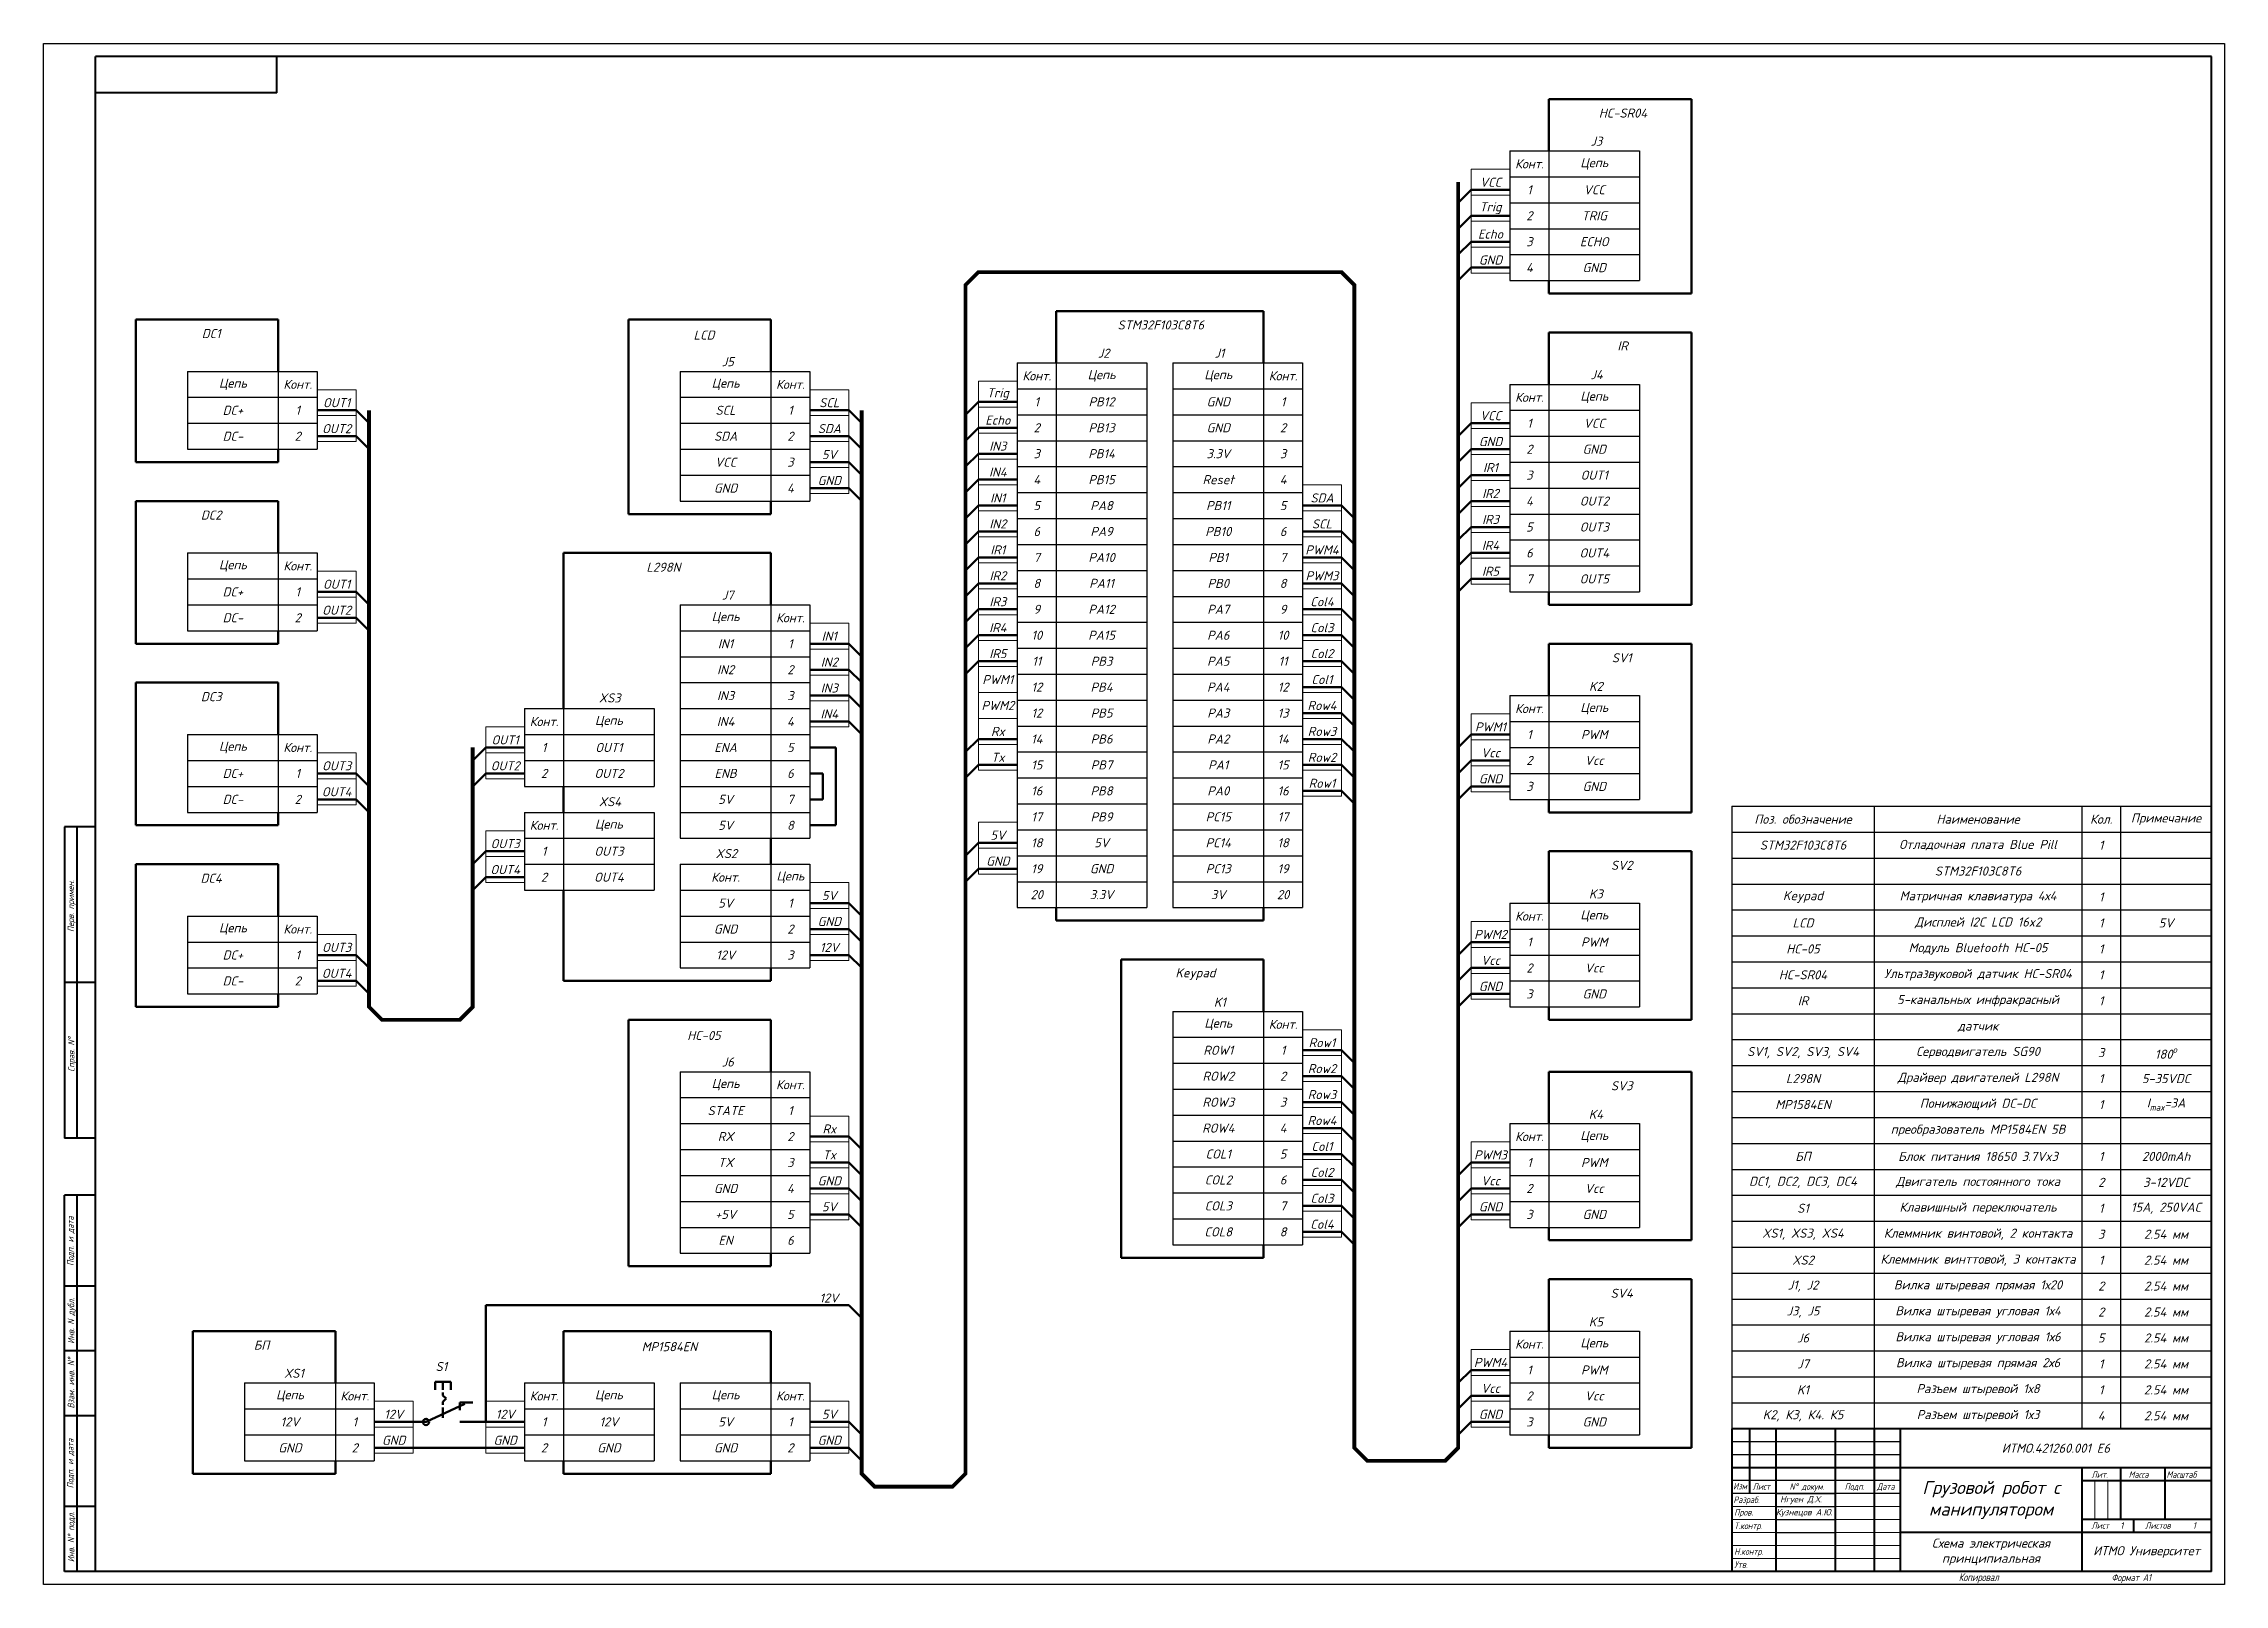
# Model space of a CAD drawing. Header units: inches. Extents: x 0 to 841, y 0 to 594.
import ezdxf

# ---------------------------------------------------------------- set-up
doc = ezdxf.new("R2010")
doc.units = ezdxf.units.IN
doc.header["$MEASUREMENT"] = 0
doc.layers.add('KONTUR', color=7, linetype='Continuous')
for name, color, linetype, lineweight in [('Основная', 7, 'Continuous', 40), ('текст', 7, 'Continuous', 30), ('тонкая', 7, 'Continuous', 20)]:
    doc.layers.add(name, color=color, linetype=linetype, lineweight=lineweight)
doc.styles.add('kursiv', font='isocpeui.ttf', dxfattribs={"height": 3.5})
doc.styles.get("Standard").update_dxf_attribs({"font": 'isocpeui.ttf', "height": 2.5})
doc.styles.add('стиль1', font='romans.shx', dxfattribs={"width": 0.75, "oblique": 15, "height": 3.5})

msp = doc.modelspace()

# ---------------------------------------------------------------- texts
at = {"style": 'kursiv'}
for s, width, insert, char_height, attachment_point in [('{\\fISOCPEUR|b1|i1|c0|p34;HC-SR04}', 21.109, (599.77, 568.97), 3.5, 1), ('J3', 11.5124, (596.51, 558.14), 3.5, 1), ('\\pxqc;{\\fISOCPEUR|b1|i1|c0|p34;DC1}', 25.9454, (51.67, 483.99), 3.5, 1), ('\\pxqc;{\\fISOCPEUR|b1|i1|c0|p34;LCD}', 29.458, (239.94, 483.39), 3.5, 1), ('{\\fISOCPEUR|b1|i1|c0|p34;STM32F103C8T6}', 35.2634, (414.15, 487.29), 3.5, 1), ('J5', 11.5124, (261.51, 473.14), 3.5, 1), ('J2', 11.5124, (406.51, 476.41), 3.5, 1), ('J1', 11.5124, (451.51, 476.41), 3.5, 1), ('\\pxqc;{\\fISOCPEUR|b1|i1|c0|p34;IR}', 29.8373, (594.01, 479.22), 3.5, 1), ('J4', 11.5124, (596.51, 468.14), 3.5, 1), ('\\pxqc;{\\fISOCPEUR|b1|i1|c0|p34;DC2}', 25.8623, (51.67, 413.99), 3.5, 1), ('{\\fISOCPEUR|b1|i1|c0|p34;L298N}', 14.4977, (232.46, 393.9), 3.5, 1), ('J7', 11.5124, (261.51, 383.14), 3.5, 1), ('\\pxqc;{\\fISOCPEUR|b1|i1|c0|p34;SV1}', 21.109, (598.02, 358.97), 3.5, 1), ('\\pxqc;K2', 11.2909, (592.98, 347.95), 3.5, 1), ('\\pxqc;{\\fISOCPEUR|b1|i1|c0|p34;DC3}', 25.9454, (51.67, 343.99), 3.5, 1), ('XS3', 11.2909, (214.13, 343.5), 3.5, 1), ('XS4', 11.2909, (214.13, 303.5), 3.5, 1), ('XS2', 11.2909, (259.13, 283.5), 3.5, 1), ('\\pxqc;{\\fISOCPEUR|b1|i1|c0|p34;SV2}', 21.109, (598.02, 278.97), 3.5, 1), ('\\pxqc;{\\fISOCPEUR|b1|i1|c0|p34;DC4}', 25.8623, (51.67, 273.99), 3.5, 1), ('\\pxqc;K3', 11.2909, (592.98, 267.95), 3.5, 1), ('{\\fISOCPEUR|b1|i1|c0|p34;Keypad}', 17.0902, (436.47, 237.53), 3.5, 1), ('\\pxqc;K1', 11.2909, (447.98, 226.22), 3.5, 1), ('\\pxqc;{\\fISOCPEUR|b1|i1|c0|p34;HC-05}', 29.458, (239.94, 213.39), 3.5, 1), ('J6', 11.5124, (261.51, 203.14), 3.5, 1), ('\\pxqc;{\\fISOCPEUR|b1|i1|c0|p34;SV3}', 21.109, (598.02, 193.97), 3.5, 1), ('\\pxqc;K4', 11.2909, (592.98, 182.95), 3.5, 1), ('12V', 10.8881, (299.2, 112.15), 3.5, 1), ('\\pxqc;{\\fISOCPEUR|b1|i1|c0|p34;SV4}', 21.109, (598.02, 113.97), 3.5, 1), ('\\pxqc;K5', 11.2909, (592.98, 102.95), 3.5, 1), ('\\pxqc;{\\fISOCPEUR|b1|i1|c204|p34;БП}', 31.6301, (99.86, 93.97), 3.5, 3), ('\\pxqc;{\\fISOCPEUR|b1|i1|c0|p34;MP1584EN}', 29.458, (226.61, 93.39), 3.5, 1), ('S1', 10.7179, (151.14, 85.74), 3.5, 1), ('XS1', 11.2909, (100.38, 83.13), 3.5, 3), ('1', 5.477, (800.81, 23.95), 2.5, 1), ('1', 5.477, (828.76, 23.95), 2.5, 1)]:
    msp.add_mtext_dynamic_manual_height_columns(s, width=width, gutter_width=17.5, heights=[0], dxfattribs=dict(at, insert=insert, char_height=char_height, attachment_point=attachment_point))
at = {"layer": 'текст', "style": 'стиль1', "oblique": 15, "width": 0.75}
for s, p in [('Перв. примен.', (11.75, 251.51)), ('Справ. N%%d', (11.91, 197.63)), ('Подп. и дата', (11.57, 122.77)), ('Инв. N дубл.', (11.82, 92.75)), ('Взам. инв. N%%d', (11.82, 67.82)), ('Подп. и дата', (11.52, 37.03)), ('Инв. N%%d подл.', (11.82, 8.57))]:
    msp.add_text(s, height=2.5, rotation=90, dxfattribs=at).set_placement(p)
for s, height, p in [('Лит.', 2.5, (789.72, 41.07)), ('Масса', 2.5, (804.09, 41.07)), ('Масштаб', 2.5, (818.68, 41.07)), ('Изм', 2.5, (651.55, 36.61)), ('Разраб.', 2.5, (651.66, 31.36)), ('Лист', 2.5, (659.02, 36.46)), ('N%%d докум. ', 2.5, (673.3, 36.46)), ('Подп.', 2.5, (694.56, 36.46)), ('Дата', 2.5, (707.01, 36.46)), ('Пров.', 2.5, (651.96, 26.53)), ('Т.контр.', 2.5, (651.96, 21.33)), ('Лист', 2.5, (789.72, 21.45)), ('Листов', 2.5, (810.44, 21.45)), ('Утв.', 2.5, (651.96, 6.39)), ('Н.контр.', 2.5, (651.96, 11.41)), ('Копировал', 3, (738.54, 1.25)), ('Формат А1', 2.75, (797.46, 1.25))]:
    msp.add_text(s, height=height, dxfattribs=at).set_placement(p)

# ---------------------------------------------------------------- blocks, each defined once
blk = doc.blocks.new('*T2')
at = {"color": 0, "linetype": 'ByBlock', "lineweight": -2, "transparency": 16777216}
for p, q in [((0, 0), (50, 0)), ((0, 0), (0, -210)), ((15, 0), (15, -210)), ((50, 0), (50, -210)), ((0, -10), (50, -10)), ((0, -20), (50, -20)), ((0, -30), (50, -30)), ((0, -40), (50, -40)), ((0, -50), (50, -50)), ((0, -60), (50, -60)), ((0, -70), (50, -70)), ((0, -80), (50, -80)), ((0, -90), (50, -90)), ((0, -100), (50, -100)), ((0, -110), (50, -110)), ((0, -120), (50, -120)), ((0, -130), (50, -130)), ((0, -140), (50, -140)), ((0, -150), (50, -150)), ((0, -160), (50, -160)), ((0, -170), (50, -170)), ((0, -180), (50, -180)), ((0, -190), (50, -190)), ((0, -200), (50, -200)), ((0, -210), (50, -210))]:
    blk.add_line(p, q, dxfattribs=at)
at = {"color": 0, "lineweight": 50, "transparency": 16777216, "char_height": 3.5, "attachment_point": 5, "style": 'kursiv'}
for s, insert, width in [('{\\fISOCPEUR|b0|i1|c204|p34;Конт.}', (7.5, -5), 13), ('{\\fISOCPEUR|b0|i1|c204|p34;Цепь}', (32.5, -5), 33), ('1', (7.5, -15), 13), ('PB12', (32.5, -15), 33), ('2', (7.5, -25), 13), ('PB13', (32.5, -25), 33), ('3', (7.5, -35), 13), ('PB14', (32.5, -35), 33), ('4', (7.5, -45), 13), ('PB15', (32.5, -45), 33), ('5', (7.5, -55), 13), ('PA8', (32.5, -55), 33), ('6', (7.5, -65), 13), ('PA9', (32.5, -65), 33), ('7', (7.5, -75), 13), ('PA10', (32.5, -75), 33), ('8', (7.5, -85), 13), ('PA11', (32.5, -85), 33), ('9', (7.5, -95), 13), ('PA12', (32.5, -95), 33), ('10', (7.5, -105), 13), ('PA15', (32.5, -105), 33), ('11', (7.5, -115), 13), ('PB3', (32.5, -115), 33), ('12', (7.5, -125), 13), ('PB4', (32.5, -125), 33), ('12', (7.5, -135), 13), ('PB5', (32.5, -135), 33), ('14', (7.5, -145), 13), ('PB6', (32.5, -145), 33), ('15', (7.5, -155), 13), ('PB7', (32.5, -155), 33), ('16', (7.5, -165), 13), ('PB8', (32.5, -165), 33), ('17', (7.5, -175), 13), ('PB9', (32.5, -175), 33), ('18', (7.5, -185), 13), ('5V', (32.5, -185), 33), ('19', (7.5, -195), 13), ('GND', (32.5, -195), 33), ('20', (7.5, -205), 13), ('3.3V', (32.5, -205), 33)]:
    blk.add_mtext(s, dxfattribs=dict(at, insert=insert, width=width))
blk = doc.blocks.new('*T1')
at = {"color": 0, "linetype": 'ByBlock', "lineweight": -2, "transparency": 16777216}
for p, q in [((0, 0), (50, 0)), ((0, 0), (0, -210)), ((35, 0), (35, -210)), ((50, 0), (50, -210)), ((0, -10), (50, -10)), ((0, -20), (50, -20)), ((0, -30), (50, -30)), ((0, -40), (50, -40)), ((0, -50), (50, -50)), ((0, -60), (50, -60)), ((0, -70), (50, -70)), ((0, -80), (50, -80)), ((0, -90), (50, -90)), ((0, -100), (50, -100)), ((0, -110), (50, -110)), ((0, -120), (50, -120)), ((0, -130), (50, -130)), ((0, -140), (50, -140)), ((0, -150), (50, -150)), ((0, -160), (50, -160)), ((0, -170), (50, -170)), ((0, -180), (50, -180)), ((0, -190), (50, -190)), ((0, -200), (50, -200)), ((0, -210), (50, -210))]:
    blk.add_line(p, q, dxfattribs=at)
at = {"color": 0, "lineweight": 50, "transparency": 16777216, "char_height": 3.5, "attachment_point": 5, "style": 'kursiv'}
for s, insert, width in [('{\\fISOCPEUR|b0|i1|c204|p34;Цепь}', (17.5, -5), 33), ('{\\fISOCPEUR|b0|i1|c204|p34;Конт.}', (42.5, -5), 13), ('GND', (17.5, -15), 33), ('1', (42.5, -15), 13), ('GND', (17.5, -25), 33), ('2', (42.5, -25), 13), ('3.3V', (17.5, -35), 33), ('3', (42.5, -35), 13), ('Reset', (17.5, -45), 33), ('4', (42.5, -45), 13), ('PB11', (17.5, -55), 33), ('5', (42.5, -55), 13), ('PB10', (17.5, -65), 33), ('6', (42.5, -65), 13), ('PB1', (17.5, -75), 33), ('7', (42.5, -75), 13), ('PB0', (17.5, -85), 33), ('8', (42.5, -85), 13), ('PA7', (17.5, -95), 33), ('9', (42.5, -95), 13), ('PA6', (17.5, -105), 33), ('10', (42.5, -105), 13), ('PA5', (17.5, -115), 33), ('11', (42.5, -115), 13), ('PA4', (17.5, -125), 33), ('12', (42.5, -125), 13), ('PA3', (17.5, -135), 33), ('13', (42.5, -135), 13), ('PA2', (17.5, -145), 33), ('14', (42.5, -145), 13), ('PA1', (17.5, -155), 33), ('15', (42.5, -155), 13), ('PA0', (17.5, -165), 33), ('16', (42.5, -165), 13), ('PC15', (17.5, -175), 33), ('17', (42.5, -175), 13), ('PC14', (17.5, -185), 33), ('18', (42.5, -185), 13), ('PC13', (17.5, -195), 33), ('19', (42.5, -195), 13), ('3V', (17.5, -205), 33), ('20', (42.5, -205), 13)]:
    blk.add_mtext(s, dxfattribs=dict(at, insert=insert, width=width))
blk = doc.blocks.new('*T3')
at = {"color": 0, "linetype": 'ByBlock', "lineweight": -2, "transparency": 16777216}
for p, q in [((0, 0), (50, 0)), ((0, 0), (0, -80)), ((15, 0), (15, -80)), ((50, 0), (50, -80)), ((0, -10), (50, -10)), ((0, -20), (50, -20)), ((0, -30), (50, -30)), ((0, -40), (50, -40)), ((0, -50), (50, -50)), ((0, -60), (50, -60)), ((0, -70), (50, -70)), ((0, -80), (50, -80))]:
    blk.add_line(p, q, dxfattribs=at)
at = {"color": 0, "lineweight": 50, "transparency": 16777216, "char_height": 3.5, "attachment_point": 5, "style": 'kursiv'}
for s, insert, width in [('{\\fISOCPEUR|b0|i1|c204|p34;Конт.}', (7.5, -5), 13), ('{\\fISOCPEUR|b0|i1|c204|p34;Цепь}', (32.5, -5), 33), ('1', (7.5, -15), 13), ('VCC', (32.5, -15), 33), ('2', (7.5, -25), 13), ('GND', (32.5, -25), 33), ('3', (7.5, -35), 13), ('OUT1', (32.5, -35), 33), ('4', (7.5, -45), 13), ('OUT2', (32.5, -45), 33), ('5', (7.5, -55), 13), ('OUT3', (32.5, -55), 33), ('6', (7.5, -65), 13), ('OUT4', (32.5, -65), 33), ('7', (7.5, -75), 13), ('OUT5', (32.5, -75), 33)]:
    blk.add_mtext(s, dxfattribs=dict(at, insert=insert, width=width))
blk = doc.blocks.new('*T4')
at = {"color": 0, "linetype": 'ByBlock', "lineweight": -2, "transparency": 16777216}
for p, q in [((0, 0), (50, 0)), ((0, 0), (0, -50)), ((15, 0), (15, -50)), ((50, 0), (50, -50)), ((0, -10), (50, -10)), ((0, -20), (50, -20)), ((0, -30), (50, -30)), ((0, -40), (50, -40)), ((0, -50), (50, -50))]:
    blk.add_line(p, q, dxfattribs=at)
at = {"color": 0, "lineweight": 50, "transparency": 16777216, "char_height": 3.5, "attachment_point": 5, "style": 'kursiv'}
for s, insert, width in [('{\\fISOCPEUR|b0|i1|c204|p34;Конт.}', (7.5, -5), 13), ('{\\fISOCPEUR|b0|i1|c204|p34;Цепь}', (32.5, -5), 33), ('1', (7.5, -15), 13), ('VCC', (32.5, -15), 33), ('2', (7.5, -25), 13), ('TRIG', (32.5, -25), 33), ('3', (7.5, -35), 13), ('ECHO', (32.5, -35), 33), ('4', (7.5, -45), 13), ('GND', (32.5, -45), 33)]:
    blk.add_mtext(s, dxfattribs=dict(at, insert=insert, width=width))
blk = doc.blocks.new('*T5')
at = {"color": 0, "linetype": 'ByBlock', "lineweight": -2, "transparency": 16777216}
for p, q in [((0, 0), (50, 0)), ((0, 0), (0, -90)), ((35, 0), (35, -90)), ((50, 0), (50, -90)), ((0, -10), (50, -10)), ((0, -20), (50, -20)), ((0, -30), (50, -30)), ((0, -40), (50, -40)), ((0, -50), (50, -50)), ((0, -60), (50, -60)), ((0, -70), (50, -70)), ((0, -80), (50, -80)), ((0, -90), (50, -90))]:
    blk.add_line(p, q, dxfattribs=at)
at = {"color": 0, "lineweight": 50, "transparency": 16777216, "char_height": 3.5, "attachment_point": 5, "style": 'kursiv'}
for s, insert, width in [('{\\fISOCPEUR|b0|i1|c204|p34;Цепь}', (17.5, -5), 33), ('{\\fISOCPEUR|b0|i1|c204|p34;Конт.}', (42.5, -5), 13), ('IN1', (17.5, -15), 33), ('1', (42.5, -15), 13), ('IN2', (17.5, -25), 33), ('2', (42.5, -25), 13), ('IN3', (17.5, -35), 33), ('3', (42.5, -35), 13), ('IN4', (17.5, -45), 33), ('4', (42.5, -45), 13), ('ENA', (17.5, -55), 33), ('5', (42.5, -55), 13), ('ENB', (17.5, -65), 33), ('6', (42.5, -65), 13), ('5V', (17.5, -75), 33), ('7', (42.5, -75), 13), ('5V', (17.5, -85), 33), ('8', (42.5, -85), 13)]:
    blk.add_mtext(s, dxfattribs=dict(at, insert=insert, width=width))
blk = doc.blocks.new('*T6')
at = {"color": 0, "linetype": 'ByBlock', "lineweight": -2, "transparency": 16777216}
for p, q in [((0, 0), (50, 0)), ((0, 0), (0, -40)), ((35, 0), (35, -40)), ((50, 0), (50, -40)), ((0, -10), (50, -10)), ((0, -20), (50, -20)), ((0, -30), (50, -30)), ((0, -40), (50, -40))]:
    blk.add_line(p, q, dxfattribs=at)
at = {"color": 0, "lineweight": 50, "transparency": 16777216, "char_height": 3.5, "attachment_point": 5, "style": 'kursiv'}
for s, insert, width in [('{\\fISOCPEUR|b0|i1|c204|p34;Конт.}', (17.5, -5), 33), ('{\\fISOCPEUR|b0|i1|c204|p34;Цепь}', (42.5, -5), 13), ('5V', (17.5, -15), 33), ('1', (42.5, -15), 13), ('GND', (17.5, -25), 33), ('2', (42.5, -25), 13), ('12V', (17.5, -35), 33), ('3', (42.5, -35), 13)]:
    blk.add_mtext(s, dxfattribs=dict(at, insert=insert, width=width))
blk = doc.blocks.new('*T7')
at = {"color": 0, "linetype": 'ByBlock', "lineweight": -2, "transparency": 16777216}
for p, q in [((0, 0), (50, 0)), ((0, 0), (0, -50)), ((35, 0), (35, -50)), ((50, 0), (50, -50)), ((0, -10), (50, -10)), ((0, -20), (50, -20)), ((0, -30), (50, -30)), ((0, -40), (50, -40)), ((0, -50), (50, -50))]:
    blk.add_line(p, q, dxfattribs=at)
at = {"color": 0, "lineweight": 50, "transparency": 16777216, "char_height": 3.5, "attachment_point": 5, "style": 'kursiv'}
for s, insert, width in [('{\\fISOCPEUR|b0|i1|c204|p34;Цепь}', (17.5, -5), 33), ('{\\fISOCPEUR|b0|i1|c204|p34;Конт.}', (42.5, -5), 13), ('SCL', (17.5, -15), 33), ('1', (42.5, -15), 13), ('SDA', (17.5, -25), 33), ('2', (42.5, -25), 13), ('VCC', (17.5, -35), 33), ('3', (42.5, -35), 13), ('GND', (17.5, -45), 33), ('4', (42.5, -45), 13)]:
    blk.add_mtext(s, dxfattribs=dict(at, insert=insert, width=width))
blk = doc.blocks.new('*T8')
at = {"color": 0, "linetype": 'ByBlock', "lineweight": -2, "transparency": 16777216}
for p, q in [((0, 0), (50, 0)), ((0, 0), (0, -30)), ((15, 0), (15, -30)), ((50, 0), (50, -30)), ((0, -10), (50, -10)), ((0, -20), (50, -20)), ((0, -30), (50, -30))]:
    blk.add_line(p, q, dxfattribs=at)
at = {"color": 0, "lineweight": 50, "transparency": 16777216, "char_height": 3.5, "attachment_point": 5, "style": 'kursiv'}
for s, insert, width in [('{\\fISOCPEUR|b0|i1|c204|p34;Конт.}', (7.5, -5), 13), ('{\\fISOCPEUR|b0|i1|c204|p34;Цепь}', (32.5, -5), 33), ('1', (7.5, -15), 13), ('OUT1', (32.5, -15), 33), ('{\\fISOCPEUR|b0|i1|c204|p34;2}', (7.5, -25), 13), ('OUT2', (32.5, -25), 33)]:
    blk.add_mtext(s, dxfattribs=dict(at, insert=insert, width=width))
blk = doc.blocks.new('*T9')
at = {"color": 0, "linetype": 'ByBlock', "lineweight": -2, "transparency": 16777216}
for p, q in [((0, 0), (50, 0)), ((0, 0), (0, -30)), ((35, 0), (35, -30)), ((50, 0), (50, -30)), ((0, -10), (50, -10)), ((0, -20), (50, -20)), ((0, -30), (50, -30))]:
    blk.add_line(p, q, dxfattribs=at)
at = {"color": 0, "lineweight": 50, "transparency": 16777216, "char_height": 3.5, "attachment_point": 5, "style": 'kursiv'}
for s, insert, width in [('{\\fISOCPEUR|b0|i1|c204|p34;Цепь}', (17.5, -5), 33), ('{\\fISOCPEUR|b0|i1|c204|p34;Конт.}', (42.5, -5), 13), ('DC+', (17.5, -15), 33), ('1', (42.5, -15), 13), ('DC-', (17.5, -25), 33), ('2', (42.5, -25), 13)]:
    blk.add_mtext(s, dxfattribs=dict(at, insert=insert, width=width))
blk = doc.blocks.new('*T10')
at = {"layer": 'Defpoints', "color": 8, "linetype": 'ByBlock', "lineweight": 0, "transparency": 16777216}
for p, q in [((0, 0), (15, 0)), ((0, 0), (0, -20)), ((15, 0), (15, -20)), ((0, -10), (15, -10)), ((0, -20), (15, -20))]:
    blk.add_line(p, q, dxfattribs=at)
at = {"color": 0, "transparency": 16777216, "char_height": 3.5, "width": 13, "attachment_point": 5, "style": 'kursiv'}
for s, insert in [('OUT3', (7.5, -5)), ('OUT4', (7.5, -15))]:
    blk.add_mtext(s, dxfattribs=dict(at, insert=insert))
blk = doc.blocks.new('*T11')
at = {"layer": 'Defpoints', "color": 8, "linetype": 'ByBlock', "lineweight": 0, "transparency": 16777216}
for p, q in [((0, 0), (15, 0)), ((0, 0), (0, -20)), ((15, 0), (15, -20)), ((0, -10), (15, -10)), ((0, -20), (15, -20))]:
    blk.add_line(p, q, dxfattribs=at)
at = {"color": 0, "transparency": 16777216, "char_height": 3.5, "width": 13, "attachment_point": 5, "style": 'kursiv'}
for s, insert in [('OUT3', (7.5, -5)), ('OUT4', (7.5, -15))]:
    blk.add_mtext(s, dxfattribs=dict(at, insert=insert))
blk = doc.blocks.new('*T12')
at = {"layer": 'Defpoints', "color": 8, "linetype": 'ByBlock', "lineweight": 0, "transparency": 16777216}
for p, q in [((0, 0), (15, 0)), ((0, 0), (0, -20)), ((15, 0), (15, -20)), ((0, -10), (15, -10)), ((0, -20), (15, -20))]:
    blk.add_line(p, q, dxfattribs=at)
at = {"color": 0, "transparency": 16777216, "char_height": 3.5, "width": 13, "attachment_point": 5, "style": 'kursiv'}
for s, insert in [('OUT1', (7.5, -5)), ('OUT2', (7.5, -15))]:
    blk.add_mtext(s, dxfattribs=dict(at, insert=insert))
blk = doc.blocks.new('*T13')
at = {"layer": 'Defpoints', "color": 8, "linetype": 'ByBlock', "lineweight": 0, "transparency": 16777216}
for p, q in [((0, 0), (15, 0)), ((0, 0), (0, -110)), ((15, 0), (15, -110)), ((0, -10), (15, -10)), ((0, -20), (15, -20)), ((0, -30), (15, -30)), ((0, -40), (15, -40)), ((0, -50), (15, -50)), ((0, -60), (15, -60)), ((0, -70), (15, -70)), ((0, -80), (15, -80)), ((0, -90), (15, -90)), ((0, -100), (15, -100)), ((0, -110), (15, -110))]:
    blk.add_line(p, q, dxfattribs=at)
at = {"color": 0, "lineweight": 50, "transparency": 16777216, "char_height": 3.5, "width": 13, "attachment_point": 5, "style": 'kursiv'}
for s, insert in [('IN3', (7.5, -5)), ('IN4', (7.5, -15)), ('IN1', (7.5, -25)), ('IN2', (7.5, -35)), ('IR1', (7.5, -45)), ('IR2', (7.5, -55)), ('IR3', (7.5, -65)), ('IR4', (7.5, -75)), ('IR5', (7.5, -85)), ('PWM1', (7.5, -95)), ('PWM2', (7.5, -105))]:
    blk.add_mtext(s, dxfattribs=dict(at, insert=insert))
blk = doc.blocks.new('*T14')
at = {"layer": 'Defpoints', "color": 8, "linetype": 'ByBlock', "lineweight": 0, "transparency": 16777216}
for p, q in [((0, 0), (15, 0)), ((0, 0), (0, -40)), ((15, 0), (15, -40)), ((0, -10), (15, -10)), ((0, -20), (15, -20)), ((0, -30), (15, -30)), ((0, -40), (15, -40))]:
    blk.add_line(p, q, dxfattribs=at)
at = {"color": 0, "lineweight": 50, "transparency": 16777216, "char_height": 3.5, "width": 13, "attachment_point": 5, "style": 'kursiv'}
for s, insert in [('IN1', (7.5, -5)), ('IN2', (7.5, -15)), ('IN3', (7.5, -25)), ('IN4', (7.5, -35))]:
    blk.add_mtext(s, dxfattribs=dict(at, insert=insert))
blk = doc.blocks.new('*T15')
at = {"layer": 'Defpoints', "color": 8, "linetype": 'ByBlock', "lineweight": 0, "transparency": 16777216}
for p, q in [((0, 0), (15, 0)), ((0, 0), (0, -30)), ((15, 0), (15, -30)), ((0, -10), (15, -10)), ((0, -20), (15, -20)), ((0, -30), (15, -30))]:
    blk.add_line(p, q, dxfattribs=at)
at = {"color": 0, "lineweight": 50, "transparency": 16777216, "char_height": 3.5, "width": 13, "attachment_point": 5, "style": 'kursiv'}
for s, insert in [('5V', (7.5, -5)), ('GND', (7.5, -15)), ('12V', (7.5, -25))]:
    blk.add_mtext(s, dxfattribs=dict(at, insert=insert))
blk = doc.blocks.new('*T16')
at = {"layer": 'Defpoints', "color": 8, "linetype": 'ByBlock', "lineweight": 0, "transparency": 16777216}
for p, q in [((0, 0), (15, 0)), ((0, 0), (0, -20)), ((15, 0), (15, -20)), ((0, -10), (15, -10)), ((0, -20), (15, -20))]:
    blk.add_line(p, q, dxfattribs=at)
at = {"color": 0, "lineweight": 50, "transparency": 16777216, "char_height": 3.5, "width": 13, "attachment_point": 5, "style": 'kursiv'}
for s, insert in [('5V', (7.5, -5)), ('GND', (7.5, -15))]:
    blk.add_mtext(s, dxfattribs=dict(at, insert=insert))
blk = doc.blocks.new('*T17')
at = {"layer": 'Defpoints', "color": 8, "linetype": 'ByBlock', "lineweight": 0, "transparency": 16777216}
for p, q in [((0, 0), (15, 0)), ((0, 0), (0, -20)), ((15, 0), (15, -20)), ((0, -10), (15, -10)), ((0, -20), (15, -20))]:
    blk.add_line(p, q, dxfattribs=at)
at = {"color": 0, "lineweight": 50, "transparency": 16777216, "char_height": 3.5, "width": 13, "attachment_point": 5, "style": 'kursiv'}
for s, insert in [('Rx', (7.5, -5)), ('Tx', (7.5, -15))]:
    blk.add_mtext(s, dxfattribs=dict(at, insert=insert))
blk = doc.blocks.new('*T18')
at = {"layer": 'Defpoints', "color": 8, "linetype": 'ByBlock', "lineweight": 0, "transparency": 16777216}
for p, q in [((0, 0), (15, 0)), ((0, 0), (0, -40)), ((15, 0), (15, -40)), ((0, -10), (15, -10)), ((0, -20), (15, -20)), ((0, -30), (15, -30)), ((0, -40), (15, -40))]:
    blk.add_line(p, q, dxfattribs=at)
at = {"color": 0, "lineweight": 50, "transparency": 16777216, "char_height": 3.5, "width": 13, "attachment_point": 5, "style": 'kursiv'}
for s, insert in [('SCL', (7.5, -5)), ('SDA', (7.5, -15)), ('5V', (7.5, -25)), ('GND', (7.5, -35))]:
    blk.add_mtext(s, dxfattribs=dict(at, insert=insert))
blk = doc.blocks.new('*T19')
at = {"layer": 'Defpoints', "color": 8, "linetype": 'ByBlock', "lineweight": 0, "transparency": 16777216}
for p, q in [((0, 0), (15, 0)), ((0, 0), (0, -80)), ((15, 0), (15, -80)), ((0, -10), (15, -10)), ((0, -20), (15, -20)), ((0, -30), (15, -30)), ((0, -40), (15, -40)), ((0, -50), (15, -50)), ((0, -60), (15, -60)), ((0, -70), (15, -70)), ((0, -80), (15, -80))]:
    blk.add_line(p, q, dxfattribs=at)
at = {"color": 0, "lineweight": 50, "transparency": 16777216, "char_height": 3.5, "width": 13, "attachment_point": 5, "style": 'kursiv'}
for s, insert in [('Col4', (7.5, -5)), ('Col3', (7.5, -15)), ('Col2', (7.5, -25)), ('Col1', (7.5, -35)), ('Row4', (7.5, -45)), ('Row3', (7.5, -55)), ('Row2', (7.5, -65)), ('Row1', (7.5, -75))]:
    blk.add_mtext(s, dxfattribs=dict(at, insert=insert))
blk = doc.blocks.new('*T20')
at = {"layer": 'Defpoints', "color": 8, "linetype": 'ByBlock', "lineweight": 0, "transparency": 16777216}
for p, q in [((0, 0), (15, 0)), ((0, 0), (0, -70)), ((15, 0), (15, -70)), ((0, -10), (15, -10)), ((0, -20), (15, -20)), ((0, -30), (15, -30)), ((0, -40), (15, -40)), ((0, -50), (15, -50)), ((0, -60), (15, -60)), ((0, -70), (15, -70))]:
    blk.add_line(p, q, dxfattribs=at)
at = {"color": 0, "lineweight": 50, "transparency": 16777216, "char_height": 3.5, "width": 13, "attachment_point": 5, "style": 'kursiv'}
for s, insert in [('VCC', (7.5, -5)), ('GND', (7.5, -15)), ('IR1', (7.5, -25)), ('IR2', (7.5, -35)), ('IR3', (7.5, -45)), ('IR4', (7.5, -55)), ('IR5', (7.5, -65))]:
    blk.add_mtext(s, dxfattribs=dict(at, insert=insert))
blk = doc.blocks.new('*T21')
at = {"layer": 'Defpoints', "color": 8, "linetype": 'ByBlock', "lineweight": 0, "transparency": 16777216}
for p, q in [((0, 0), (15, 0)), ((0, 0), (0, -40)), ((15, 0), (15, -40)), ((0, -10), (15, -10)), ((0, -20), (15, -20)), ((0, -30), (15, -30)), ((0, -40), (15, -40))]:
    blk.add_line(p, q, dxfattribs=at)
at = {"color": 0, "lineweight": 50, "transparency": 16777216, "char_height": 3.5, "width": 13, "attachment_point": 5, "style": 'kursiv'}
for s, insert in [('VCC', (7.5, -5)), ('Trig', (7.5, -15)), ('Echo', (7.5, -25)), ('GND', (7.5, -35))]:
    blk.add_mtext(s, dxfattribs=dict(at, insert=insert))
blk = doc.blocks.new('*T22')
at = {"color": 0, "linetype": 'ByBlock', "lineweight": -2, "transparency": 16777216}
for p, q in [((0, 0), (50, 0)), ((0, 0), (0, -90)), ((35, 0), (35, -90)), ((50, 0), (50, -90)), ((0, -10), (50, -10)), ((0, -20), (50, -20)), ((0, -30), (50, -30)), ((0, -40), (50, -40)), ((0, -50), (50, -50)), ((0, -60), (50, -60)), ((0, -70), (50, -70)), ((0, -80), (50, -80)), ((0, -90), (50, -90))]:
    blk.add_line(p, q, dxfattribs=at)
at = {"color": 0, "lineweight": 50, "transparency": 16777216, "char_height": 3.5, "attachment_point": 5, "style": 'kursiv'}
for s, insert, width in [('{\\fISOCPEUR|b0|i1|c204|p34;Цепь}', (17.5, -5), 33), ('{\\fISOCPEUR|b0|i1|c204|p34;Конт.}', (42.5, -5), 13), ('ROW1', (17.5, -15), 33), ('1', (42.5, -15), 13), ('ROW2', (17.5, -25), 33), ('2', (42.5, -25), 13), ('ROW3', (17.5, -35), 33), ('3', (42.5, -35), 13), ('ROW4', (17.5, -45), 33), ('4', (42.5, -45), 13), ('COL1', (17.5, -55), 33), ('5', (42.5, -55), 13), ('COL2', (17.5, -65), 33), ('6', (42.5, -65), 13), ('COL3', (17.5, -75), 33), ('7', (42.5, -75), 13), ('COL8', (17.5, -85), 33), ('8', (42.5, -85), 13)]:
    blk.add_mtext(s, dxfattribs=dict(at, insert=insert, width=width))
blk = doc.blocks.new('*T23')
at = {"layer": 'Defpoints', "color": 8, "linetype": 'ByBlock', "lineweight": 0, "transparency": 16777216}
for p, q in [((0, 0), (15, 0)), ((0, 0), (0, -20)), ((15, 0), (15, -20)), ((0, -10), (15, -10)), ((0, -20), (15, -20))]:
    blk.add_line(p, q, dxfattribs=at)
at = {"color": 0, "lineweight": 50, "transparency": 16777216, "char_height": 3.5, "width": 13, "attachment_point": 5, "style": 'kursiv'}
for s, insert in [('PWM4', (7.5, -5)), ('PWM3', (7.5, -15))]:
    blk.add_mtext(s, dxfattribs=dict(at, insert=insert))
blk = doc.blocks.new('*T24')
at = {"layer": 'Defpoints', "color": 8, "linetype": 'ByBlock', "lineweight": 0, "transparency": 16777216}
for p, q in [((0, 0), (15, 0)), ((0, 0), (0, -80)), ((15, 0), (15, -80)), ((0, -10), (15, -10)), ((0, -20), (15, -20)), ((0, -30), (15, -30)), ((0, -40), (15, -40)), ((0, -50), (15, -50)), ((0, -60), (15, -60)), ((0, -70), (15, -70)), ((0, -80), (15, -80))]:
    blk.add_line(p, q, dxfattribs=at)
at = {"color": 0, "lineweight": 50, "transparency": 16777216, "char_height": 3.5, "width": 13, "attachment_point": 5, "style": 'kursiv'}
for s, insert in [('Row1', (7.5, -5)), ('Row2', (7.5, -15)), ('Row3', (7.5, -25)), ('Row4', (7.5, -35)), ('Col1', (7.5, -45)), ('Col2', (7.5, -55)), ('Col3', (7.5, -65)), ('Col4', (7.5, -75))]:
    blk.add_mtext(s, dxfattribs=dict(at, insert=insert))
blk = doc.blocks.new('*T25')
at = {"color": 0, "linetype": 'ByBlock', "lineweight": -2, "transparency": 16777216}
for p, q in [((0, 0), (185, 0)), ((0, 0), (0, -240)), ((55, 0), (55, -240)), ((135, 0), (135, -240)), ((150, 0), (150, -240)), ((185, 0), (185, -240)), ((0, -10), (185, -10)), ((0, -20), (185, -20)), ((0, -30), (185, -30)), ((0, -40), (185, -40)), ((0, -50), (185, -50)), ((0, -60), (185, -60)), ((0, -70), (185, -70)), ((0, -80), (185, -80)), ((0, -90), (185, -90)), ((0, -100), (185, -100)), ((0, -110), (185, -110)), ((0, -120), (185, -120)), ((0, -130), (185, -130)), ((0, -140), (185, -140)), ((0, -150), (185, -150)), ((0, -160), (185, -160)), ((0, -170), (185, -170)), ((0, -180), (185, -180)), ((0, -190), (185, -190)), ((0, -200), (185, -200)), ((0, -210), (185, -210)), ((0, -220), (185, -220)), ((0, -230), (185, -230)), ((0, -240), (185, -240))]:
    blk.add_line(p, q, dxfattribs=at)
at = {"color": 0, "lineweight": 50, "transparency": 16777216, "char_height": 3.5, "attachment_point": 5, "style": 'kursiv'}
for s, insert, width in [('{\\fISOCPEUR|b0|i1|c204|p34;Поз. обозначение}', (27.5, -5), 53), ('{\\fISOCPEUR|b0|i1|c204|p34;Наименование}', (95, -5), 78), ('{\\fISOCPEUR|b0|i1|c204|p34;Кол.}', (142.5, -5), 13), ('{\\fISOCPEUR|b0|i1|c204|p34;Примечание}', (167.5, -5), 33), ('STM32F103C8T6', (27.5, -15), 53), ('{\\fISOCPEUR|b0|i1|c204|p34;Отладочная плата} Blue Pill', (95, -15), 78), ('1', (142.5, -15), 13), ('STM32F103C8T6', (95, -25), 78), ('Keypad', (27.5, -35), 53), ('{\\fISOCPEUR|b0|i1|c204|p34;Матричная клавиатура 4х4}', (95, -35), 78), ('{\\fISOCPEUR|b0|i1|c204|p34;1}', (142.5, -35), 13), ('LCD', (27.5, -45), 53), ('{\\fISOCPEUR|b0|i1|c204|p34;Дисплей }I2C{\\fISOCPEUR|b0|i1|c204|p34; }LCD 16x2', (95, -45), 78), ('{\\fISOCPEUR|b0|i1|c204|p34;1}', (142.5, -45), 13), ('{\\fISOCPEUR|b0|i1|c204|p34;5}V', (167.5, -45), 33), ('HC-05', (27.5, -55), 53), ('{\\fISOCPEUR|b0|i1|c204|p34;Модуль }Bluetooth HC-05', (95, -55), 78), ('1', (142.5, -55), 13), ('HC-SR04', (27.5, -65), 53), ('{\\fISOCPEUR|b0|i1|c204|p34;Ультразвуковой датчик }HC-SR04', (95, -65), 78), ('1', (142.5, -65), 13), ('IR', (27.5, -75), 53), ('{\\fISOCPEUR|b0|i1|c204|p34;5-канальных инфракрасный}', (95, -75), 78), ('{\\fISOCPEUR|b0|i1|c204|p34;1}', (142.5, -75), 13), ('{\\fISOCPEUR|b0|i1|c204|p34;датчик}', (95, -85), 78), ('SV1, SV2, SV3, SV4', (27.5, -95), 53), ('{\\fISOCPEUR|b0|i1|c204|p34;Серводвигатель }SG90', (95, -95), 78), ('3', (142.5, -95), 13), ('\\A1;180{\\H0.7x;\\So^ ;}', (167.5, -95), 33), ('L298N', (27.5, -105), 53), ('{\\fISOCPEUR|b0|i1|c204|p34;Драйвер двигателей }L298N', (95, -105), 78), ('1', (142.5, -105), 13), ('5-35VDC', (167.5, -105), 33), ('MP1584EN', (27.5, -115), 53), ('{\\fISOCPEUR|b0|i1|c204|p34;Понижающий }DC-DC ', (95, -115), 78), ('1', (142.5, -115), 13), ('\\A1;I{\\H0.7x;\\S^ max;}=3A', (167.5, -115), 33), ('{\\fISOCPEUR|b0|i1|c204|p34;преобразователь }MP1584EN 5{\\fISOCPEUR|b0|i1|c204|p34;В}', (95, -125), 78), ('{\\fISOCPEUR|b0|i1|c204|p34;БП}', (27.5, -135), 53), ('{\\fISOCPEUR|b0|i1|c204|p34;Блок питания 18650} 3.7Vx3', (95, -135), 78), ('{\\fISOCPEUR|b0|i1|c204|p34;1}', (142.5, -135), 13), ('{\\fISOCPEUR|b0|i1|c204|p34;2000}mAh', (167.5, -135), 33), ('DC1, DC2, DC3, DC4', (27.5, -145), 53), ('{\\fISOCPEUR|b0|i1|c204|p34;Двигатель постоянного тока}', (95, -145), 78), ('{\\fISOCPEUR|b0|i1|c204|p34;2}', (142.5, -145), 13), ('3-12VDC', (167.5, -145), 33), ('S1', (27.5, -155), 53), ('{\\fISOCPEUR|b0|i1|c204|p34;Клавишный переключатель}', (95, -155), 78), ('1', (142.5, -155), 13), ('1{\\fISOCPEUR|b0|i1|c204|p34;5}A, 250VAC', (167.5, -155), 33), ('XS1, XS3, XS4', (27.5, -165), 53), ('{\\fISOCPEUR|b0|i1|c204|p34;Клеммник винтовой, 2 контакта}', (95, -165), 78), ('{\\fISOCPEUR|b0|i1|c204|p34;3}', (142.5, -165), 13), ('{\\fISOCPEUR|b0|i1|c204|p34;2.54 мм}', (167.5, -165), 33), ('XS2', (27.5, -175), 53), ('{\\fISOCPEUR|b0|i1|c204|p34;Клеммник винттовой, 3 контакта}', (95, -175), 78), ('{\\fISOCPEUR|b0|i1|c204|p34;1}', (142.5, -175), 13), ('{\\fISOCPEUR|b0|i1|c204|p34;2.54 мм}', (167.5, -175), 33), ('J1, J2', (27.5, -185), 53), ('{\\fISOCPEUR|b0|i1|c204|p34;Вилка штыревая прямая 1х20}', (95, -185), 78), ('{\\fISOCPEUR|b0|i1|c204|p34;2}', (142.5, -185), 13), ('{\\fISOCPEUR|b0|i1|c204|p34;2.54 мм}', (167.5, -185), 33), ('J3, J5', (27.5, -195), 53), ('{\\fISOCPEUR|b0|i1|c204|p34;Вилка штыревая угловая 1х4}', (95, -195), 78), ('{\\fISOCPEUR|b0|i1|c204|p34;2', (142.5, -195), 13), ('{\\fISOCPEUR|b0|i1|c204|p34;2.54 мм}', (167.5, -195), 33), ('J6', (27.5, -205), 53), ('{\\fISOCPEUR|b0|i1|c204|p34;Вилка штыревая угловая 1х}6', (95, -205), 78), ('{\\fISOCPEUR|b0|i1|c204|p34;5', (142.5, -205), 13), ('{\\fISOCPEUR|b0|i1|c204|p34;2.54 мм}', (167.5, -205), 33), ('J7', (27.5, -215), 53), ('{\\fISOCPEUR|b0|i1|c204|p34;Вилка штыревая прямая 2х6}', (95, -215), 78), ('{\\fISOCPEUR|b0|i1|c204|p34;1', (142.5, -215), 13), ('{\\fISOCPEUR|b0|i1|c204|p34;2.54 мм}', (167.5, -215), 33), ('K1', (27.5, -225), 53), ('{\\fISOCPEUR|b0|i1|c204|p34;Разъем штыревой 1х8}', (95, -225), 78), ('{\\fISOCPEUR|b0|i1|c204|p34;1', (142.5, -225), 13), ('{\\fISOCPEUR|b0|i1|c204|p34;2.54 мм}', (167.5, -225), 33), ('K{\\fISOCPEUR|b0|i1|c204|p34;2, К3, К4. К5}', (27.5, -235), 53), ('{\\fISOCPEUR|b0|i1|c204|p34;Разъем штыревой 1х3}', (95, -235), 78), ('{\\fISOCPEUR|b0|i1|c204|p34;4', (142.5, -235), 13), ('{\\fISOCPEUR|b0|i1|c204|p34;2.54 мм}', (167.5, -235), 33)]:
    blk.add_mtext(s, dxfattribs=dict(at, insert=insert, width=width))
blk = doc.blocks.new('*T26')
at = {"color": 0, "linetype": 'ByBlock', "lineweight": -2, "transparency": 16777216}
for p, q in [((0, 0), (50, 0)), ((0, 0), (0, -30)), ((35, 0), (35, -30)), ((50, 0), (50, -30)), ((0, -10), (50, -10)), ((0, -20), (50, -20)), ((0, -30), (50, -30))]:
    blk.add_line(p, q, dxfattribs=at)
at = {"color": 0, "lineweight": 50, "transparency": 16777216, "char_height": 3.5, "attachment_point": 5, "style": 'kursiv'}
for s, insert, width in [('{\\fISOCPEUR|b0|i1|c204|p34;Цепь}', (17.5, -5), 33), ('{\\fISOCPEUR|b0|i1|c204|p34;Конт.}', (42.5, -5), 13), ('DC+', (17.5, -15), 33), ('1', (42.5, -15), 13), ('DC-', (17.5, -25), 33), ('2', (42.5, -25), 13)]:
    blk.add_mtext(s, dxfattribs=dict(at, insert=insert, width=width))
blk = doc.blocks.new('*T27')
at = {"color": 0, "linetype": 'ByBlock', "lineweight": -2, "transparency": 16777216}
for p, q in [((0, 0), (50, 0)), ((0, 0), (0, -30)), ((15, 0), (15, -30)), ((50, 0), (50, -30)), ((0, -10), (50, -10)), ((0, -20), (50, -20)), ((0, -30), (50, -30))]:
    blk.add_line(p, q, dxfattribs=at)
at = {"color": 0, "lineweight": 50, "transparency": 16777216, "char_height": 3.5, "attachment_point": 5, "style": 'kursiv'}
for s, insert, width in [('{\\fISOCPEUR|b0|i1|c204|p34;Конт.}', (7.5, -5), 13), ('{\\fISOCPEUR|b0|i1|c204|p34;Цепь}', (32.5, -5), 33), ('1', (7.5, -15), 13), ('OUT3', (32.5, -15), 33), ('{\\fISOCPEUR|b0|i1|c204|p34;2}', (7.5, -25), 13), ('OUT4', (32.5, -25), 33)]:
    blk.add_mtext(s, dxfattribs=dict(at, insert=insert, width=width))
blk = doc.blocks.new('*T28')
at = {"layer": 'Defpoints', "color": 8, "linetype": 'ByBlock', "lineweight": 0, "transparency": 16777216}
for p, q in [((0, 0), (15, 0)), ((0, 0), (0, -20)), ((15, 0), (15, -20)), ((0, -10), (15, -10)), ((0, -20), (15, -20))]:
    blk.add_line(p, q, dxfattribs=at)
at = {"color": 0, "transparency": 16777216, "char_height": 3.5, "width": 13, "attachment_point": 5, "style": 'kursiv'}
for s, insert in [('OUT3', (7.5, -5)), ('OUT4', (7.5, -15))]:
    blk.add_mtext(s, dxfattribs=dict(at, insert=insert))
blk = doc.blocks.new('*T29')
at = {"color": 0, "linetype": 'ByBlock', "lineweight": -2, "transparency": 16777216}
for p, q in [((0, 0), (70, 0)), ((0, 0), (0, -15)), ((70, 0), (70, -15)), ((0, -15), (70, -15))]:
    blk.add_line(p, q, dxfattribs=at)
at = {"color": 0, "transparency": 16777216, "insert": (35, -7.5), "char_height": 3.5, "width": 68, "attachment_point": 5, "style": 'kursiv'}
blk.add_mtext('{\\fISOCPEUR|b0|i1|c204|p34;Схема электрическая принципиальная}', dxfattribs=at)
blk = doc.blocks.new('*T30')
at = {"color": 0, "linetype": 'ByBlock', "lineweight": -2, "transparency": 16777216}
for p, q in [((0, 0), (70, 0)), ((0, 0), (0, -25)), ((70, 0), (70, -25)), ((0, -25), (70, -25))]:
    blk.add_line(p, q, dxfattribs=at)
at = {"color": 0, "transparency": 16777216, "insert": (35, -12.5), "char_height": 5, "width": 68, "attachment_point": 5, "style": 'kursiv'}
blk.add_mtext('{\\fISOCPEUR|b0|i1|c204|p34;Грузовой робот с манипулятором}', dxfattribs=at)
blk = doc.blocks.new('*T31')
at = {"color": 0, "linetype": 'ByBlock', "lineweight": -2, "transparency": 16777216}
for p, q in [((0, 0), (120, 0)), ((0, 0), (0, -15)), ((120, 0), (120, -15)), ((0, -15), (120, -15))]:
    blk.add_line(p, q, dxfattribs=at)
at = {"color": 0, "transparency": 16777216, "insert": (60, -7.5), "char_height": 3.5, "width": 118, "attachment_point": 5, "style": 'kursiv'}
blk.add_mtext('{\\fISOCPEUR|b0|i1|c204|p34;ИТМО.421260.001 Е6}', dxfattribs=at)
blk = doc.blocks.new('*T32')
at = {"color": 0, "linetype": 'ByBlock', "lineweight": -2, "transparency": 16777216}
for p, q in [((0, 0), (50, 0)), ((0, 0), (0, -15)), ((50, 0), (50, -15)), ((0, -15), (50, -15))]:
    blk.add_line(p, q, dxfattribs=at)
at = {"color": 0, "transparency": 16777216, "insert": (25, -7.5), "char_height": 3.5, "width": 48, "attachment_point": 5, "style": 'kursiv'}
blk.add_mtext('{\\fISOCPEUR|b0|i1|c204|p34;ИТМО Университет}', dxfattribs=at)
blk = doc.blocks.new('*T33')
at = {"color": 0, "linetype": 'ByBlock', "lineweight": -2, "transparency": 16777216}
for p, q in [((0, 0), (23, 0)), ((0, 0), (0, -15)), ((23, 0), (23, -15)), ((0, -5), (23, -5)), ((0, -10), (23, -10)), ((0, -15), (23, -15))]:
    blk.add_line(p, q, dxfattribs=at)
at = {"color": 0, "transparency": 16777216, "char_height": 2.5, "width": 22.88, "attachment_point": 4}
for s, insert in [('{\\fISOCPEUR|b0|i1|c204|p34;Кузнецов А.Ю.}', (0.06, -7.5)), (' {\\fISOCPEUR|b0|i1|c204|p34;Нгуен Д.Х.}', (0.06, -2.5))]:
    blk.add_mtext(s, dxfattribs=dict(at, insert=insert))
blk = doc.blocks.new('*T87')
at = {"color": 0, "linetype": 'ByBlock', "lineweight": -2, "transparency": 16777216}
for p, q in [((0, 0), (50, 0)), ((0, 0), (0, -40)), ((15, 0), (15, -40)), ((50, 0), (50, -40)), ((0, -10), (50, -10)), ((0, -20), (50, -20)), ((0, -30), (50, -30)), ((0, -40), (50, -40))]:
    blk.add_line(p, q, dxfattribs=at)
at = {"color": 0, "lineweight": 50, "transparency": 16777216, "char_height": 3.5, "attachment_point": 5, "style": 'kursiv'}
for s, insert, width in [('{\\fISOCPEUR|b0|i1|c204|p34;Конт.}', (7.5, -5), 13), ('{\\fISOCPEUR|b0|i1|c204|p34;Цепь}', (32.5, -5), 33), ('1', (7.5, -15), 13), ('PWM', (32.5, -15), 33), ('2', (7.5, -25), 13), ('Vcc', (32.5, -25), 33), ('3', (7.5, -35), 13), ('GND', (32.5, -35), 33)]:
    blk.add_mtext(s, dxfattribs=dict(at, insert=insert, width=width))
blk = doc.blocks.new('*T88')
at = {"layer": 'Defpoints', "color": 8, "linetype": 'ByBlock', "lineweight": 0, "transparency": 16777216}
for p, q in [((0, 0), (15, 0)), ((0, 0), (0, -30)), ((15, 0), (15, -30)), ((0, -10), (15, -10)), ((0, -20), (15, -20)), ((0, -30), (15, -30))]:
    blk.add_line(p, q, dxfattribs=at)
at = {"color": 0, "lineweight": 50, "transparency": 16777216, "char_height": 3.5, "width": 13, "attachment_point": 5, "style": 'kursiv'}
for s, insert in [('PWM1', (7.5, -5)), ('Vcc', (7.5, -15)), ('GND', (7.5, -25))]:
    blk.add_mtext(s, dxfattribs=dict(at, insert=insert))
blk = doc.blocks.new('*T89')
at = {"color": 0, "linetype": 'ByBlock', "lineweight": -2, "transparency": 16777216}
for p, q in [((0, 0), (50, 0)), ((0, 0), (0, -40)), ((15, 0), (15, -40)), ((50, 0), (50, -40)), ((0, -10), (50, -10)), ((0, -20), (50, -20)), ((0, -30), (50, -30)), ((0, -40), (50, -40))]:
    blk.add_line(p, q, dxfattribs=at)
at = {"color": 0, "lineweight": 50, "transparency": 16777216, "char_height": 3.5, "attachment_point": 5, "style": 'kursiv'}
for s, insert, width in [('{\\fISOCPEUR|b0|i1|c204|p34;Конт.}', (7.5, -5), 13), ('{\\fISOCPEUR|b0|i1|c204|p34;Цепь}', (32.5, -5), 33), ('1', (7.5, -15), 13), ('PWM', (32.5, -15), 33), ('2', (7.5, -25), 13), ('Vcc', (32.5, -25), 33), ('3', (7.5, -35), 13), ('GND', (32.5, -35), 33)]:
    blk.add_mtext(s, dxfattribs=dict(at, insert=insert, width=width))
blk = doc.blocks.new('*T90')
at = {"layer": 'Defpoints', "color": 8, "linetype": 'ByBlock', "lineweight": 0, "transparency": 16777216}
for p, q in [((0, 0), (15, 0)), ((0, 0), (0, -30)), ((15, 0), (15, -30)), ((0, -10), (15, -10)), ((0, -20), (15, -20)), ((0, -30), (15, -30))]:
    blk.add_line(p, q, dxfattribs=at)
at = {"color": 0, "lineweight": 50, "transparency": 16777216, "char_height": 3.5, "width": 13, "attachment_point": 5, "style": 'kursiv'}
for s, insert in [('PWM2', (7.5, -5)), ('Vcc', (7.5, -15)), ('GND', (7.5, -25))]:
    blk.add_mtext(s, dxfattribs=dict(at, insert=insert))
blk = doc.blocks.new('*T91')
at = {"color": 0, "linetype": 'ByBlock', "lineweight": -2, "transparency": 16777216}
for p, q in [((0, 0), (50, 0)), ((0, 0), (0, -40)), ((15, 0), (15, -40)), ((50, 0), (50, -40)), ((0, -10), (50, -10)), ((0, -20), (50, -20)), ((0, -30), (50, -30)), ((0, -40), (50, -40))]:
    blk.add_line(p, q, dxfattribs=at)
at = {"color": 0, "lineweight": 50, "transparency": 16777216, "char_height": 3.5, "attachment_point": 5, "style": 'kursiv'}
for s, insert, width in [('{\\fISOCPEUR|b0|i1|c204|p34;Конт.}', (7.5, -5), 13), ('{\\fISOCPEUR|b0|i1|c204|p34;Цепь}', (32.5, -5), 33), ('1', (7.5, -15), 13), ('PWM', (32.5, -15), 33), ('2', (7.5, -25), 13), ('Vcc', (32.5, -25), 33), ('3', (7.5, -35), 13), ('GND', (32.5, -35), 33)]:
    blk.add_mtext(s, dxfattribs=dict(at, insert=insert, width=width))
blk = doc.blocks.new('*T92')
at = {"layer": 'Defpoints', "color": 8, "linetype": 'ByBlock', "lineweight": 0, "transparency": 16777216}
for p, q in [((0, 0), (15, 0)), ((0, 0), (0, -30)), ((15, 0), (15, -30)), ((0, -10), (15, -10)), ((0, -20), (15, -20)), ((0, -30), (15, -30))]:
    blk.add_line(p, q, dxfattribs=at)
at = {"color": 0, "lineweight": 50, "transparency": 16777216, "char_height": 3.5, "width": 13, "attachment_point": 5, "style": 'kursiv'}
for s, insert in [('PWM3', (7.5, -5)), ('Vcc', (7.5, -15)), ('GND', (7.5, -25))]:
    blk.add_mtext(s, dxfattribs=dict(at, insert=insert))
blk = doc.blocks.new('*T93')
at = {"color": 0, "linetype": 'ByBlock', "lineweight": -2, "transparency": 16777216}
for p, q in [((0, 0), (50, 0)), ((0, 0), (0, -40)), ((15, 0), (15, -40)), ((50, 0), (50, -40)), ((0, -10), (50, -10)), ((0, -20), (50, -20)), ((0, -30), (50, -30)), ((0, -40), (50, -40))]:
    blk.add_line(p, q, dxfattribs=at)
at = {"color": 0, "lineweight": 50, "transparency": 16777216, "char_height": 3.5, "attachment_point": 5, "style": 'kursiv'}
for s, insert, width in [('{\\fISOCPEUR|b0|i1|c204|p34;Конт.}', (7.5, -5), 13), ('{\\fISOCPEUR|b0|i1|c204|p34;Цепь}', (32.5, -5), 33), ('1', (7.5, -15), 13), ('PWM', (32.5, -15), 33), ('2', (7.5, -25), 13), ('Vcc', (32.5, -25), 33), ('3', (7.5, -35), 13), ('GND', (32.5, -35), 33)]:
    blk.add_mtext(s, dxfattribs=dict(at, insert=insert, width=width))
blk = doc.blocks.new('*T94')
at = {"layer": 'Defpoints', "color": 8, "linetype": 'ByBlock', "lineweight": 0, "transparency": 16777216}
for p, q in [((0, 0), (15, 0)), ((0, 0), (0, -30)), ((15, 0), (15, -30)), ((0, -10), (15, -10)), ((0, -20), (15, -20)), ((0, -30), (15, -30))]:
    blk.add_line(p, q, dxfattribs=at)
at = {"color": 0, "lineweight": 50, "transparency": 16777216, "char_height": 3.5, "width": 13, "attachment_point": 5, "style": 'kursiv'}
for s, insert in [('PWM4', (7.5, -5)), ('Vcc', (7.5, -15)), ('GND', (7.5, -25))]:
    blk.add_mtext(s, dxfattribs=dict(at, insert=insert))
blk = doc.blocks.new('*T96')
at = {"color": 0, "linetype": 'ByBlock', "lineweight": -2, "transparency": 16777216}
for p, q in [((0, 0), (50, 0)), ((0, 0), (0, -70)), ((35, 0), (35, -70)), ((50, 0), (50, -70)), ((0, -10), (50, -10)), ((0, -20), (50, -20)), ((0, -30), (50, -30)), ((0, -40), (50, -40)), ((0, -50), (50, -50)), ((0, -60), (50, -60)), ((0, -70), (50, -70))]:
    blk.add_line(p, q, dxfattribs=at)
at = {"color": 0, "lineweight": 50, "transparency": 16777216, "char_height": 3.5, "attachment_point": 5, "style": 'kursiv'}
for s, insert, width in [('{\\fISOCPEUR|b0|i1|c204|p34;Цепь}', (17.5, -5), 33), ('{\\fISOCPEUR|b0|i1|c204|p34;Конт.}', (42.5, -5), 13), ('STATE', (17.5, -15), 33), ('1', (42.5, -15), 13), ('RX', (17.5, -25), 33), ('2', (42.5, -25), 13), ('TX', (17.5, -35), 33), ('3', (42.5, -35), 13), ('GND', (17.5, -45), 33), ('4', (42.5, -45), 13), ('+5V', (17.5, -55), 33), ('5', (42.5, -55), 13), ('EN', (17.5, -65), 33), ('6', (42.5, -65), 13)]:
    blk.add_mtext(s, dxfattribs=dict(at, insert=insert, width=width))
blk = doc.blocks.new('*T95')
at = {"layer": 'Defpoints', "color": 8, "linetype": 'ByBlock', "lineweight": 0, "transparency": 16777216}
for p, q in [((0, 0), (15, 0)), ((0, 0), (0, -40)), ((15, 0), (15, -40)), ((0, -10), (15, -10)), ((0, -20), (15, -20)), ((0, -30), (15, -30)), ((0, -40), (15, -40))]:
    blk.add_line(p, q, dxfattribs=at)
at = {"color": 0, "lineweight": 50, "transparency": 16777216, "char_height": 3.5, "width": 13, "attachment_point": 5, "style": 'kursiv'}
for s, insert in [('Rx', (7.5, -5)), ('Tx', (7.5, -15)), ('GND', (7.5, -25)), ('5V', (7.5, -35))]:
    blk.add_mtext(s, dxfattribs=dict(at, insert=insert))
blk = doc.blocks.new('*T97')
at = {"layer": 'Defpoints', "color": 8, "linetype": 'ByBlock', "lineweight": 0, "transparency": 16777216}
for p, q in [((0, 0), (15, 0)), ((0, 0), (0, -20)), ((15, 0), (15, -20)), ((0, -10), (15, -10)), ((0, -20), (15, -20))]:
    blk.add_line(p, q, dxfattribs=at)
at = {"color": 0, "lineweight": 50, "transparency": 16777216, "char_height": 3.5, "width": 13, "attachment_point": 5, "style": 'kursiv'}
for s, insert in [('Trig', (7.5, -5)), ('Echo', (7.5, -15))]:
    blk.add_mtext(s, dxfattribs=dict(at, insert=insert))
blk = doc.blocks.new('*T98')
at = {"layer": 'Defpoints', "color": 8, "linetype": 'ByBlock', "lineweight": 0, "transparency": 16777216}
for p, q in [((0, 0), (15, 0)), ((0, 0), (0, -20)), ((15, 0), (15, -20)), ((0, -10), (15, -10)), ((0, -20), (15, -20))]:
    blk.add_line(p, q, dxfattribs=at)
at = {"color": 0, "lineweight": 50, "transparency": 16777216, "char_height": 3.5, "width": 13, "attachment_point": 5, "style": 'kursiv'}
for s, insert in [('SDA', (7.5, -5)), ('SCL', (7.5, -15))]:
    blk.add_mtext(s, dxfattribs=dict(at, insert=insert))
blk = doc.blocks.new('*T99')
at = {"color": 0, "linetype": 'ByBlock', "lineweight": -2, "transparency": 16777216}
for p, q in [((0, 0), (50, 0)), ((0, 0), (0, -30)), ((35, 0), (35, -30)), ((50, 0), (50, -30)), ((0, -10), (50, -10)), ((0, -20), (50, -20)), ((0, -30), (50, -30))]:
    blk.add_line(p, q, dxfattribs=at)
at = {"color": 0, "lineweight": 50, "transparency": 16777216, "char_height": 3.5, "attachment_point": 5, "style": 'kursiv'}
for s, insert, width in [('{\\fISOCPEUR|b0|i1|c204|p34;Цепь}', (17.5, -5), 33), ('{\\fISOCPEUR|b0|i1|c204|p34;Конт.}', (42.5, -5), 13), ('{\\fISOCPEUR|b0|i1|c204|p34;12}V', (17.5, -15), 33), ('1', (42.5, -15), 13), ('GND', (17.5, -25), 33), ('2', (42.5, -25), 13)]:
    blk.add_mtext(s, dxfattribs=dict(at, insert=insert, width=width))
blk = doc.blocks.new('*T100')
at = {"layer": 'Defpoints', "color": 8, "linetype": 'ByBlock', "lineweight": 0, "transparency": 16777216}
for p, q in [((0, 0), (15, 0)), ((0, 0), (0, -20)), ((15, 0), (15, -20)), ((0, -10), (15, -10)), ((0, -20), (15, -20))]:
    blk.add_line(p, q, dxfattribs=at)
at = {"color": 0, "lineweight": 50, "transparency": 16777216, "char_height": 3.5, "width": 13, "attachment_point": 5, "style": 'kursiv'}
for s, insert in [('12V', (7.5, -5)), ('GND', (7.5, -15))]:
    blk.add_mtext(s, dxfattribs=dict(at, insert=insert))
blk = doc.blocks.new('*T101')
at = {"color": 0, "linetype": 'ByBlock', "lineweight": -2, "transparency": 16777216}
for p, q in [((0, 0), (50, 0)), ((0, 0), (0, -30)), ((35, 0), (35, -30)), ((50, 0), (50, -30)), ((0, -10), (50, -10)), ((0, -20), (50, -20)), ((0, -30), (50, -30))]:
    blk.add_line(p, q, dxfattribs=at)
at = {"color": 0, "lineweight": 50, "transparency": 16777216, "char_height": 3.5, "attachment_point": 5, "style": 'kursiv'}
for s, insert, width in [('{\\fISOCPEUR|b0|i1|c204|p34;Цепь}', (17.5, -5), 33), ('{\\fISOCPEUR|b0|i1|c204|p34;Конт.}', (42.5, -5), 13), ('5V', (17.5, -15), 33), ('1', (42.5, -15), 13), ('GND', (17.5, -25), 33), ('2', (42.5, -25), 13)]:
    blk.add_mtext(s, dxfattribs=dict(at, insert=insert, width=width))
blk = doc.blocks.new('*T102')
at = {"layer": 'Defpoints', "color": 8, "linetype": 'ByBlock', "lineweight": 0, "transparency": 16777216}
for p, q in [((0, 0), (15, 0)), ((0, 0), (0, -20)), ((15, 0), (15, -20)), ((0, -10), (15, -10)), ((0, -20), (15, -20))]:
    blk.add_line(p, q, dxfattribs=at)
at = {"color": 0, "lineweight": 50, "transparency": 16777216, "char_height": 3.5, "width": 13, "attachment_point": 5, "style": 'kursiv'}
for s, insert in [('5V', (7.5, -5)), ('GND', (7.5, -15))]:
    blk.add_mtext(s, dxfattribs=dict(at, insert=insert))
blk = doc.blocks.new('*T103')
at = {"color": 0, "linetype": 'ByBlock', "lineweight": -2, "transparency": 16777216}
for p, q in [((0, 0), (50, 0)), ((0, 0), (0, -30)), ((15, 0), (15, -30)), ((50, 0), (50, -30)), ((0, -10), (50, -10)), ((0, -20), (50, -20)), ((0, -30), (50, -30))]:
    blk.add_line(p, q, dxfattribs=at)
at = {"color": 0, "lineweight": 50, "transparency": 16777216, "char_height": 3.5, "attachment_point": 5, "style": 'kursiv'}
for s, insert, width in [('{\\fISOCPEUR|b0|i1|c204|p34;Конт.}', (7.5, -5), 13), ('{\\fISOCPEUR|b0|i1|c204|p34;Цепь}', (32.5, -5), 33), ('1', (7.5, -15), 13), ('12V', (32.5, -15), 33), ('{\\fISOCPEUR|b0|i1|c204|p34;2}', (7.5, -25), 13), ('GND', (32.5, -25), 33)]:
    blk.add_mtext(s, dxfattribs=dict(at, insert=insert, width=width))
blk = doc.blocks.new('*T104')
at = {"layer": 'Defpoints', "color": 8, "linetype": 'ByBlock', "lineweight": 0, "transparency": 16777216}
for p, q in [((0, 0), (15, 0)), ((0, 0), (0, -20)), ((15, 0), (15, -20)), ((0, -10), (15, -10)), ((0, -20), (15, -20))]:
    blk.add_line(p, q, dxfattribs=at)
at = {"color": 0, "transparency": 16777216, "char_height": 3.5, "width": 13, "attachment_point": 5, "style": 'kursiv'}
for s, insert in [('12V', (7.5, -5)), ('GND', (7.5, -15))]:
    blk.add_mtext(s, dxfattribs=dict(at, insert=insert))
blk = doc.blocks.new('*T106')
at = {"color": 0, "linetype": 'ByBlock', "lineweight": -2, "transparency": 16777216}
for p, q in [((0, 0), (50, 0)), ((0, 0), (0, -30)), ((35, 0), (35, -30)), ((50, 0), (50, -30)), ((0, -10), (50, -10)), ((0, -20), (50, -20)), ((0, -30), (50, -30))]:
    blk.add_line(p, q, dxfattribs=at)
at = {"color": 0, "lineweight": 50, "transparency": 16777216, "char_height": 3.5, "attachment_point": 5, "style": 'kursiv'}
for s, insert, width in [('{\\fISOCPEUR|b0|i1|c204|p34;Цепь}', (17.5, -5), 33), ('{\\fISOCPEUR|b0|i1|c204|p34;Конт.}', (42.5, -5), 13), ('DC+', (17.5, -15), 33), ('1', (42.5, -15), 13), ('DC-', (17.5, -25), 33), ('2', (42.5, -25), 13)]:
    blk.add_mtext(s, dxfattribs=dict(at, insert=insert, width=width))
blk = doc.blocks.new('*T108')
at = {"layer": 'Defpoints', "color": 8, "linetype": 'ByBlock', "lineweight": 0, "transparency": 16777216}
for p, q in [((0, 0), (15, 0)), ((0, 0), (0, -20)), ((15, 0), (15, -20)), ((0, -10), (15, -10)), ((0, -20), (15, -20))]:
    blk.add_line(p, q, dxfattribs=at)
at = {"color": 0, "transparency": 16777216, "char_height": 3.5, "width": 13, "attachment_point": 5, "style": 'kursiv'}
for s, insert in [('OUT1', (7.5, -5)), ('OUT2', (7.5, -15))]:
    blk.add_mtext(s, dxfattribs=dict(at, insert=insert))
blk = doc.blocks.new('*T107')
at = {"layer": 'Defpoints', "color": 8, "linetype": 'ByBlock', "lineweight": 0, "transparency": 16777216}
for p, q in [((0, 0), (15, 0)), ((0, 0), (0, -20)), ((15, 0), (15, -20)), ((0, -10), (15, -10)), ((0, -20), (15, -20))]:
    blk.add_line(p, q, dxfattribs=at)
at = {"color": 0, "transparency": 16777216, "char_height": 3.5, "width": 13, "attachment_point": 5, "style": 'kursiv'}
for s, insert in [('OUT1', (7.5, -5)), ('OUT2', (7.5, -15))]:
    blk.add_mtext(s, dxfattribs=dict(at, insert=insert))
blk = doc.blocks.new('*T105')
at = {"color": 0, "linetype": 'ByBlock', "lineweight": -2, "transparency": 16777216}
for p, q in [((0, 0), (50, 0)), ((0, 0), (0, -30)), ((35, 0), (35, -30)), ((50, 0), (50, -30)), ((0, -10), (50, -10)), ((0, -20), (50, -20)), ((0, -30), (50, -30))]:
    blk.add_line(p, q, dxfattribs=at)
at = {"color": 0, "lineweight": 50, "transparency": 16777216, "char_height": 3.5, "attachment_point": 5, "style": 'kursiv'}
for s, insert, width in [('{\\fISOCPEUR|b0|i1|c204|p34;Цепь}', (17.5, -5), 33), ('{\\fISOCPEUR|b0|i1|c204|p34;Конт.}', (42.5, -5), 13), ('DC+', (17.5, -15), 33), ('1', (42.5, -15), 13), ('DC-', (17.5, -25), 33), ('2', (42.5, -25), 13)]:
    blk.add_mtext(s, dxfattribs=dict(at, insert=insert, width=width))

# ---------------------------------------------------------------- linework, layer by layer
at = {"lineweight": 50}
for p, q in [((635.5, 572.64), (580.5, 572.64)), ((580.5, 572.64), (580.5, 552.64)), ((635.5, 497.64), (635.5, 572.64)), ((545.5, 532.64), (550.5, 537.64)), ((565.5, 537.64), (550.5, 537.64)), ((545.5, 522.64), (550.5, 527.64)), ((565.5, 527.64), (550.5, 527.64)), ((545.5, 512.64), (550.5, 517.64)), ((565.5, 517.64), (550.5, 517.64)), ((545.5, 502.64), (550.5, 507.64)), ((550.5, 507.64), (565.5, 507.64)), ((580.5, 502.64), (580.5, 497.64)), ((580.5, 497.64), (635.5, 497.64)), ((390.5, 470.91), (390.5, 490.91)), ((390.5, 490.91), (470.5, 490.91)), ((470.5, 490.91), (470.5, 470.91)), ((35.5, 432.64), (35.5, 487.64)), ((35.5, 487.64), (90.5, 487.64)), ((90.5, 487.64), (90.5, 467.64)), ((225.5, 412.64), (225.5, 487.64)), ((225.5, 487.64), (280.5, 487.64)), ((280.5, 487.64), (280.5, 467.64)), ((580.5, 462.64), (580.5, 482.64)), ((580.5, 482.64), (635.5, 482.64)), ((635.5, 482.64), (635.5, 377.64)), ((355.5, 450.91), (360.5, 455.91)), ((375.5, 455.91), (360.5, 455.91)), ((105.5, 452.64), (120.5, 452.64)), ((125.5, 447.64), (120.5, 452.64)), ((295.5, 452.64), (310.5, 452.64)), ((315.5, 447.64), (310.5, 452.64)), ((355.5, 440.91), (360.5, 445.91)), ((375.5, 445.91), (360.5, 445.91)), ((545.5, 442.64), (550.5, 447.64)), ((565.5, 447.64), (550.5, 447.64)), ((90.5, 437.64), (90.5, 432.64)), ((105.5, 442.64), (120.5, 442.64)), ((125.5, 437.64), (120.5, 442.64)), ((295.5, 442.64), (310.5, 442.64)), ((315.5, 437.64), (310.5, 442.64)), ((545.5, 432.64), (550.5, 437.64)), ((565.5, 437.64), (550.5, 437.64)), ((90.5, 432.64), (35.5, 432.64)), ((295.5, 432.64), (310.5, 432.64)), ((315.5, 427.64), (310.5, 432.64)), ((355.5, 430.91), (360.5, 435.91)), ((375.5, 435.91), (360.5, 435.91)), ((295.5, 422.64), (310.5, 422.64)), ((315.5, 417.64), (310.5, 422.64)), ((355.5, 420.91), (360.5, 425.91)), ((375.5, 425.91), (360.5, 425.91)), ((545.5, 422.64), (550.5, 427.64)), ((565.5, 427.64), (550.5, 427.64)), ((35.5, 362.64), (35.5, 417.64)), ((35.5, 417.64), (90.5, 417.64)), ((90.5, 417.64), (90.5, 397.64)), ((280.5, 412.64), (225.5, 412.64)), ((280.5, 417.64), (280.5, 412.64)), ((355.5, 410.91), (360.5, 415.91)), ((375.5, 415.91), (360.5, 415.91)), ((500.5, 415.91), (485.5, 415.91)), ((505.5, 410.91), (500.5, 415.91)), ((545.5, 412.64), (550.5, 417.64)), ((565.5, 417.64), (550.5, 417.64)), ((355.5, 400.91), (360.5, 405.91)), ((375.5, 405.91), (360.5, 405.91)), ((500.5, 405.91), (485.5, 405.91)), ((505.5, 400.91), (500.5, 405.91)), ((545.5, 402.64), (550.5, 407.64)), ((565.5, 407.64), (550.5, 407.64)), ((280.5, 397.64), (200.5, 397.64)), ((200.5, 397.64), (200.5, 337.64)), ((280.5, 377.64), (280.5, 397.64)), ((355.5, 390.91), (360.5, 395.91)), ((375.5, 395.91), (360.5, 395.91)), ((500.5, 395.91), (485.5, 395.91)), ((505.5, 390.91), (500.5, 395.91)), ((545.5, 392.64), (550.5, 397.64)), ((565.5, 397.64), (550.5, 397.64)), ((545.5, 382.64), (550.5, 387.64)), ((565.5, 387.64), (550.5, 387.64)), ((105.5, 382.64), (120.5, 382.64)), ((125.5, 377.64), (120.5, 382.64)), ((355.5, 380.91), (360.5, 385.91)), ((375.5, 385.91), (360.5, 385.91)), ((500.5, 385.91), (485.5, 385.91)), ((505.5, 380.91), (500.5, 385.91)), ((580.5, 377.64), (580.5, 382.64)), ((105.5, 372.64), (120.5, 372.64)), ((125.5, 367.64), (120.5, 372.64)), ((355.5, 370.91), (360.5, 375.91)), ((375.5, 375.91), (360.5, 375.91)), ((500.5, 375.91), (485.5, 375.91)), ((505.5, 370.91), (500.5, 375.91)), ((635.5, 377.64), (580.5, 377.64)), ((90.5, 362.64), (35.5, 362.64)), ((90.5, 367.64), (90.5, 362.64)), ((295.5, 362.64), (310.5, 362.64)), ((315.5, 357.64), (310.5, 362.64)), ((355.5, 360.91), (360.5, 365.91)), ((375.5, 365.91), (360.5, 365.91)), ((500.5, 365.91), (485.5, 365.91)), ((505.5, 360.91), (500.5, 365.91)), ((635.5, 362.64), (580.5, 362.64)), ((580.5, 362.64), (580.5, 342.64)), ((635.5, 297.64), (635.5, 362.64)), ((355.5, 350.91), (360.5, 355.91)), ((375.5, 355.91), (360.5, 355.91)), ((500.5, 355.91), (485.5, 355.91)), ((505.5, 350.91), (500.5, 355.91)), ((35.5, 292.64), (35.5, 347.64)), ((35.5, 347.64), (90.5, 347.64)), ((90.5, 347.64), (90.5, 327.64)), ((295.5, 352.64), (310.5, 352.64)), ((315.5, 347.64), (310.5, 352.64)), ((500.5, 345.91), (485.5, 345.91)), ((505.5, 340.91), (500.5, 345.91)), ((295.5, 342.64), (310.5, 342.64)), ((315.5, 337.64), (310.5, 342.64)), ((295.5, 332.64), (310.5, 332.64)), ((315.5, 327.64), (310.5, 332.64)), ((500.5, 335.91), (485.5, 335.91)), ((505.5, 330.91), (500.5, 335.91)), ((165.5, 317.64), (170.5, 322.64)), ((185.5, 322.64), (170.5, 322.64)), ((295.5, 322.64), (305.5, 322.64)), ((305.5, 322.64), (305.5, 292.64)), ((355.5, 320.91), (360.5, 325.91)), ((375.5, 325.91), (360.5, 325.91)), ((500.5, 325.91), (485.5, 325.91)), ((505.5, 320.91), (500.5, 325.91)), ((545.5, 322.64), (550.5, 327.64)), ((565.5, 327.64), (550.5, 327.64)), ((105.5, 312.64), (120.5, 312.64)), ((125.5, 307.64), (120.5, 312.64)), ((165.5, 307.64), (170.5, 312.64)), ((185.5, 312.64), (170.5, 312.64)), ((295.5, 312.64), (300.5, 312.64)), ((300.5, 312.64), (300.5, 302.64)), ((355.5, 310.91), (360.5, 315.91)), ((375.5, 315.91), (360.5, 315.91)), ((500.5, 315.91), (485.5, 315.91)), ((505.5, 310.91), (500.5, 315.91)), ((545.5, 312.64), (550.5, 317.64)), ((565.5, 317.64), (550.5, 317.64)), ((200.5, 307.64), (200.5, 297.64)), ((500.5, 305.91), (485.5, 305.91)), ((505.5, 300.91), (500.5, 305.91)), ((545.5, 302.64), (550.5, 307.64)), ((565.5, 307.64), (550.5, 307.64)), ((90.5, 297.64), (90.5, 292.64)), ((105.5, 302.64), (120.5, 302.64)), ((125.5, 297.64), (120.5, 302.64)), ((300.5, 302.64), (295.5, 302.64)), ((580.5, 302.64), (580.5, 297.64)), ((580.5, 297.64), (635.5, 297.64)), ((90.5, 292.64), (35.5, 292.64)), ((280.5, 277.64), (280.5, 287.64)), ((305.5, 292.64), (295.5, 292.64)), ((35.5, 222.64), (35.5, 277.64)), ((35.5, 277.64), (90.5, 277.64)), ((90.5, 277.64), (90.5, 257.64)), ((165.5, 277.64), (170.5, 282.64)), ((185.5, 282.64), (170.5, 282.64)), ((355.5, 280.91), (360.5, 285.91)), ((375.5, 285.91), (360.5, 285.91)), ((635.5, 282.64), (580.5, 282.64)), ((580.5, 282.64), (580.5, 262.64)), ((635.5, 217.64), (635.5, 282.64)), ((165.5, 267.64), (170.5, 272.64)), ((185.5, 272.64), (170.5, 272.64)), ((355.5, 270.91), (360.5, 275.91)), ((375.5, 275.91), (360.5, 275.91)), ((200.5, 267.64), (200.5, 232.64)), ((295.5, 262.64), (310.5, 262.64)), ((315.5, 257.64), (310.5, 262.64)), ((390.5, 255.91), (390.5, 260.91)), ((470.5, 260.91), (470.5, 255.91)), ((295.5, 252.64), (310.5, 252.64)), ((315.5, 247.64), (310.5, 252.64)), ((470.5, 255.91), (390.5, 255.91)), ((545.5, 242.64), (550.5, 247.64)), ((565.5, 247.64), (550.5, 247.64)), ((105.5, 242.64), (120.5, 242.64)), ((125.5, 237.64), (120.5, 242.64)), ((280.5, 237.64), (280.5, 232.64)), ((295.5, 242.64), (310.5, 242.64)), ((315.5, 237.64), (310.5, 242.64)), ((470.5, 240.91), (415.5, 240.91)), ((415.5, 240.91), (415.5, 125.91)), ((470.5, 220.91), (470.5, 240.91)), ((545.5, 232.64), (550.5, 237.64)), ((565.5, 237.64), (550.5, 237.64)), ((90.5, 227.64), (90.5, 222.64)), ((105.5, 232.64), (120.5, 232.64)), ((125.5, 227.64), (120.5, 232.64)), ((280.5, 232.64), (200.5, 232.64)), ((545.5, 222.64), (550.5, 227.64)), ((565.5, 227.64), (550.5, 227.64)), ((90.5, 222.64), (35.5, 222.64)), ((580.5, 222.64), (580.5, 217.64)), ((225.5, 122.64), (225.5, 217.64)), ((225.5, 217.64), (280.5, 217.64)), ((280.5, 217.64), (280.5, 197.64)), ((580.5, 217.64), (635.5, 217.64)), ((500.5, 205.91), (485.5, 205.91)), ((505.5, 200.91), (500.5, 205.91)), ((500.5, 195.91), (485.5, 195.91)), ((505.5, 190.91), (500.5, 195.91)), ((635.5, 197.64), (580.5, 197.64)), ((580.5, 197.64), (580.5, 177.64)), ((635.5, 132.64), (635.5, 197.64)), ((500.5, 185.91), (485.5, 185.91)), ((505.5, 180.91), (500.5, 185.91)), ((295.5, 172.64), (310.5, 172.64)), ((315.5, 167.64), (310.5, 172.64)), ((500.5, 175.91), (485.5, 175.91)), ((505.5, 170.91), (500.5, 175.91)), ((295.5, 162.64), (310.5, 162.64)), ((315.5, 157.64), (310.5, 162.64)), ((500.5, 165.91), (485.5, 165.91)), ((505.5, 160.91), (500.5, 165.91)), ((545.5, 157.64), (550.5, 162.64)), ((565.5, 162.64), (550.5, 162.64)), ((295.5, 152.64), (310.5, 152.64)), ((315.5, 147.64), (310.5, 152.64)), ((500.5, 155.91), (485.5, 155.91)), ((505.5, 150.91), (500.5, 155.91)), ((545.5, 147.64), (550.5, 152.64)), ((565.5, 152.64), (550.5, 152.64)), ((500.5, 145.91), (485.5, 145.91)), ((505.5, 140.91), (500.5, 145.91)), ((295.5, 142.64), (310.5, 142.64)), ((315.5, 137.64), (310.5, 142.64)), ((500.5, 135.91), (485.5, 135.91)), ((505.5, 130.91), (500.5, 135.91)), ((545.5, 137.64), (550.5, 142.64)), ((565.5, 142.64), (550.5, 142.64)), ((580.5, 137.64), (580.5, 132.64)), ((280.5, 127.64), (280.5, 122.64)), ((470.5, 130.91), (470.5, 125.91)), ((580.5, 132.64), (635.5, 132.64)), ((280.5, 122.64), (225.5, 122.64)), ((470.5, 125.91), (415.5, 125.91)), ((635.5, 117.64), (580.5, 117.64)), ((580.5, 117.64), (580.5, 97.64)), ((635.5, 52.64), (635.5, 117.64)), ((170.5, 62.64), (170.5, 107.64)), ((170.5, 107.64), (310.5, 107.64)), ((315.5, 102.64), (310.5, 107.64)), ((57.5, 42.64), (57.5, 97.64)), ((57.5, 97.64), (112.5, 97.64)), ((112.5, 97.64), (112.5, 77.64)), ((200.5, 77.64), (200.5, 97.64)), ((200.5, 97.64), (280.5, 97.64)), ((280.5, 97.64), (280.5, 77.64)), ((151, 78.03), (157, 78.03)), ((151, 78.03), (151, 75.03)), ((154, 75.03), (154, 78.03)), ((157, 78.03), (157, 75.03)), ((545.5, 77.64), (550.5, 82.64)), ((565.5, 82.64), (550.5, 82.64)), ((162.5, 69.64), (147.5, 62.64)), ((154, 72.83), (154, 74.03)), ((154, 72.83), (155.2, 71.63)), ((155.2, 71.63), (154, 70.43)), ((154, 69.23), (154, 70.43)), ((154, 67.23), (154, 68.23)), ((160.5, 70.14), (160.5, 67.14)), ((160.5, 70.14), (165.5, 70.14)), ((545.5, 67.64), (550.5, 72.64)), ((565.5, 72.64), (550.5, 72.64)), ((127.5, 62.64), (142.5, 62.64)), ((142.5, 62.64), (147.5, 62.64)), ((154, 64.2), (154, 67.23)), ((170.5, 62.64), (160.5, 62.64)), ((185.5, 62.64), (170.5, 62.64)), ((295.5, 62.64), (310.5, 62.64)), ((315.5, 57.64), (310.5, 62.64)), ((545.5, 57.64), (550.5, 62.64)), ((565.5, 62.64), (550.5, 62.64)), ((127.5, 52.64), (142.5, 52.64)), ((170.5, 52.64), (142.5, 52.64)), ((185.5, 52.64), (170.5, 52.64)), ((295.5, 52.64), (310.5, 52.64)), ((315.5, 47.64), (310.5, 52.64)), ((580.5, 57.64), (580.5, 52.64)), ((580.5, 52.64), (635.5, 52.64)), ((57.5, 42.64), (112.5, 42.64)), ((112.5, 47.64), (112.5, 42.64)), ((200.5, 47.64), (200.5, 42.64)), ((200.5, 42.64), (280.5, 42.64)), ((280.5, 42.64), (280.5, 47.64))]:
    msp.add_line(p, q, dxfattribs=at)
for p, q in [((716, 55), (651, 55)), ((716, 50), (651, 50)), ((716, 40), (651, 40)), ((716, 35), (651, 35)), ((786, 5), (786, 5))]:
    msp.add_line(p, q)
at = {"const_width": 1.5}
for points in [[(545.5, 540.64), (545.5, 52.64), (540.5, 47.64), (510.5, 47.64), (505.5, 52.64), (505.5, 380.91)], [(355.5, 420.91), (355.5, 500.91), (360.5, 505.91), (500.5, 505.91), (505.5, 500.91), (505.5, 380.91)], [(125.5, 452.64), (125.5, 222.64), (130.5, 217.64), (160.5, 217.64), (165.5, 222.64), (165.5, 322.64)], [(315.5, 452.64), (315.5, 42.64), (320.5, 37.64), (350.5, 37.64), (355.5, 42.64), (355.5, 420.91)]]:
    msp.add_lwpolyline(points, dxfattribs=at)
at = {"lineweight": 50}
msp.add_circle((147.5, 62.64), 1.2, dxfattribs=at)
at = {"layer": 'KONTUR'}
for p, q in [((0, 0), (0, 594)), ((0, 594), (841, 594)), ((841, 594), (841, 0)), ((841, 0), (0, 0))]:
    msp.add_line(p, q, dxfattribs=at)
at = {"layer": 'Основная'}
for p, q in [((20, 45), (20, 589)), ((836, 589), (20, 589)), ((90, 575), (90, 589)), ((836, 5), (836, 589)), ((90, 575), (20, 575)), ((8, 292), (8, 172)), ((20, 292), (8, 292)), ((13, 172), (13, 292)), ((20, 232), (8, 232)), ((20, 172), (8, 172)), ((8, 5), (8, 150)), ((20, 150), (8, 150)), ((13, 5), (13, 150)), ((20, 115), (8, 115)), ((20, 90), (8, 90)), ((20, 65), (8, 65)), ((651, 60), (651, 5)), ((836, 60), (651, 60)), ((658, 35), (658, 60)), ((668, 60), (668, 5)), ((691, 5), (691, 60)), ((706, 60), (706, 5)), ((716, 60), (716, 5)), ((20, 5), (20, 45)), ((651, 45), (836, 45)), ((786, 45), (786, 5)), ((801, 45), (801, 25)), ((818, 45), (818, 25)), ((786, 40), (836, 40)), ((20, 30), (8, 30)), ((836, 20), (716, 20)), ((836, 25), (786, 25)), ((806, 25), (806, 20)), ((836, 5), (8, 5))]:
    msp.add_line(p, q, dxfattribs=at)
at = {"layer": 'тонкая'}
for p, q in [((790.99, 39.79), (790.99, 25)), ((796.07, 39.79), (796.07, 25)), ((651, 30), (716, 30)), ((716, 25), (651, 25)), ((716, 20), (651, 20))]:
    msp.add_line(p, q, dxfattribs=at)
for points in [[(651, 15), (716, 15)], [(651, 10), (716, 10)]]:
    msp.add_lwpolyline(points, dxfattribs=at)

# ---------------------------------------------------------------- block references
for name, p in [('*T4', (565.5, 552.64)), ('*T21', (550.5, 545.57)), ('*T106', (55.5, 467.64)), ('*T7', (245.5, 467.64)), ('*T97', (360.5, 463.84)), ('*T2', (375.5, 470.91)), ('*T1', (435.5, 470.91)), ('*T3', (565.5, 462.64)), ('*T108', (105.5, 460.57)), ('*T18', (295.5, 460.57)), ('*T20', (550.5, 455.57)), ('*T13', (360.5, 443.84)), ('*T98', (485.5, 423.84)), ('*T23', (485.5, 403.84)), ('*T105', (55.5, 397.64)), ('*T107', (105.5, 390.57)), ('*T19', (485.5, 383.84)), ('*T5', (245.5, 377.64)), ('*T14', (295.5, 370.57)), ('*T8', (185.5, 337.64)), ('*T87', (565.5, 342.64)), ('*T12', (170.5, 330.57)), ('*T17', (360.5, 333.84)), ('*T88', (550.5, 335.57)), ('*T9', (55.5, 327.64)), ('*T10', (105.5, 320.57)), ('*T27', (185.5, 297.64)), ('*T25', (651, 300)), ('*T28', (170.5, 290.57)), ('*T16', (360.5, 293.84)), ('*T6', (245.5, 277.64)), ('*T15', (295.5, 270.57)), ('*T89', (565.5, 262.64)), ('*T26', (55.5, 257.64)), ('*T90', (550.5, 255.57)), ('*T11', (105.5, 250.57)), ('*T22', (435.5, 220.91)), ('*T24', (485.5, 213.84)), ('*T96', (245.5, 197.64)), ('*T95', (295.5, 180.57)), ('*T91', (565.5, 177.64)), ('*T92', (550.5, 170.57)), ('*T93', (565.5, 97.64)), ('*T94', (550.5, 90.57)), ('*T99', (77.5, 77.64)), ('*T103', (185.5, 77.64)), ('*T101', (245.5, 77.64)), ('*T100', (127.5, 70.57)), ('*T104', (170.5, 70.57)), ('*T102', (295.5, 70.57)), ('*T31', (716, 60)), ('*T30', (716, 45)), ('*T33', (668, 35)), ('*T29', (716, 20)), ('*T32', (786, 20))]:
    msp.add_blockref(name, p)

msp.set_redraw_order([(e.dxf.handle, doc.entitydb.next_handle()) for e in msp.query("TEXT MTEXT ATTDEF DIMENSION ARC_DIMENSION")])  # texts and dimensions are drawn at this point

doc.saveas('drawing.dxf')
